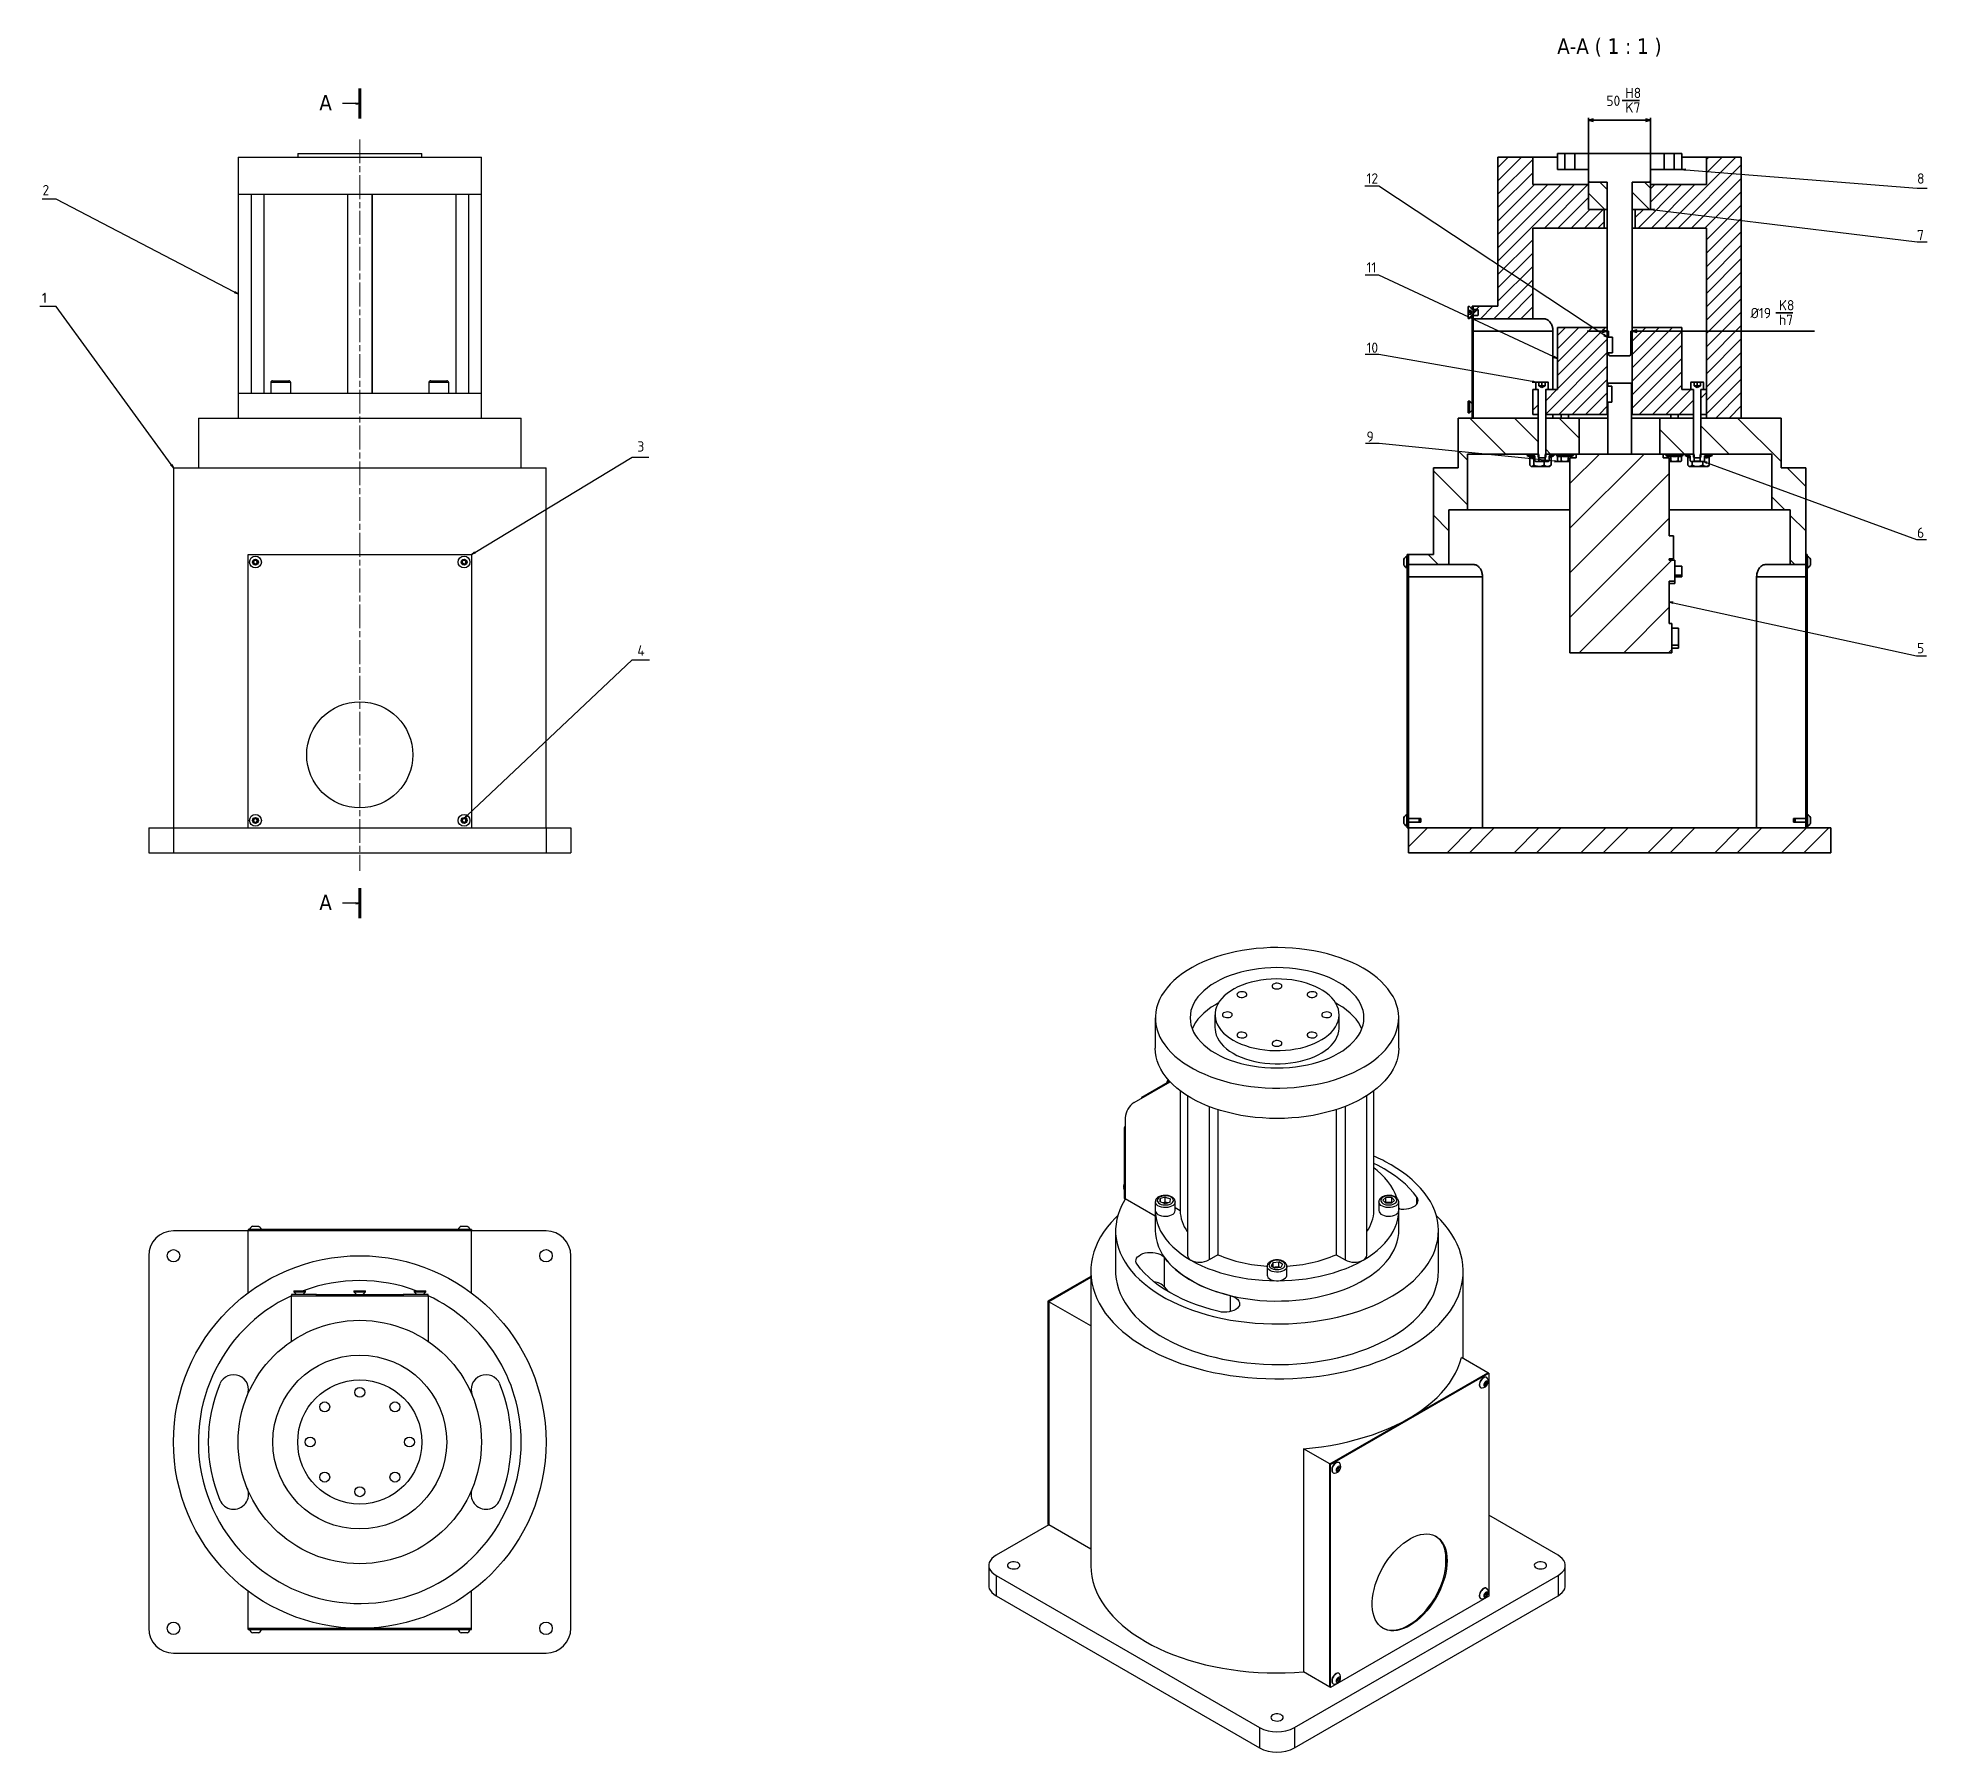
# Model space of a CAD drawing. Header units: millimetres. Extents: x 18672 to 36223, y 3814 to 8014.
# Drawn here: x 18672 to 20574, y 3814 to 5540 of the extents above; entities outside this region: 1.
import ezdxf
from ezdxf import colors
from ezdxf.entities.mleader import LeaderData, LeaderLine
from ezdxf.math import Vec2, Vec3

# ---------------------------------------------------------------- set-up
doc = ezdxf.new("R2010")
doc.units = ezdxf.units.MM
for name, pattern in [('ACAD_ISO08W100', [36, 24, -3, 6, -3]), ('AM_ISO08W050', [18, 12, -1.5, 3, -1.5]), ('CENTER', [50.8, 31.75, -6.35, 6.35, -6.35])]:
    doc.linetypes.add(name, pattern=pattern)
doc.layers.get('0').update_dxf_attribs({"lineweight": 35})
for name, color, linetype, lineweight in [('duong tam', 5, 'CENTER', 13), ('Nét mảnh', 130, 'Continuous', 13), ('Nét đậm', 7, 'Continuous', 35)]:
    doc.layers.add(name, color=color, linetype=linetype, lineweight=lineweight)
doc.styles.add('MtXpl_TCVN_7284', font='tcvn+7284-2003r.ttf')
doc.styles.add('PDF Tahoma', font='tahoma.ttf')
doc.styles.get("Standard").update_dxf_attribs({"font": 'tcvn+7284-2003r.ttf', "height": 4.375})
pattern_1 = [(135, (305.248, 0), (-22.45064, -22.45064), [])]
pattern_2 = [(45, (18667.702, 3566.55), (-11.22532, 11.22532), [])]
pattern_3 = [(45, (305.248, 0), (-6.735192, 6.735192), [])]

msp = doc.modelspace()

# ---------------------------------------------------------------- texts
at = {"layer": 'Nét đậm', "char_height": 15.6, "attachment_point": 4, "style": 'PDF Tahoma'}
for s, insert in [('A-A ( 1 : 1 )', (20201.1, 5530.1)), ('A', (18955, 5474.7)), ('A', (18955, 4669.7))]:
    msp.add_mtext(s, dxfattribs=dict(at, insert=insert))
at = {"layer": 'Nét đậm', "attachment_point": 1, "style": 'MtXpl_TCVN_7284'}
for s, width, insert, char_height in [('50', 20.702, (20250.6, 5481.7), 10.35), ('H8', 20.702, (20269.6, 5489.6), 10.35), ('K7', 20.702, (20269.7, 5474.9), 10.35), ('12', 45.452, (20009.1, 5403.5), 10.35), ('8', 45.452, (20563.3, 5403.5), 10.4), ('2', 45.452, (18676.3, 5391.8), 10.4), ('7', 45.452, (20563.3, 5346.6), 10.4), ('11', 45.452, (20009.1, 5314), 10.35), ('1', 45.452, (18675.8, 5283.4), 10.4), ('K8', 20.702, (20424.2, 5275.9), 10.35), ('%%C19', 20.702, (20395.6, 5268), 10.35), ('h7', 20.702, (20424.3, 5261.2), 10.35), ('10', 45.452, (20009.1, 5233.2), 10.35), ('9', 45.452, (20009.1, 5143.7), 10.4), ('3', 45.452, (19275.1, 5133.8), 10.4), ('6', 45.452, (20563.3, 5047), 10.4), ('4', 45.452, (19275.1, 4928.4), 10.4), ('5', 45.452, (20563.3, 4930.8), 10.4)]:
    msp.add_mtext_dynamic_manual_height_columns(s, width=width, gutter_width=12.5, heights=[0], dxfattribs=dict(at, insert=insert, char_height=char_height))

# ---------------------------------------------------------------- blocks, each defined once
blk = doc.blocks.new('_Open')
at = {"color": 0, "linetype": 'ByBlock', "lineweight": -2}
for p, q in [((-1, 0.17), (0, 0)), ((-1, -0.17), (0, 0)), ((0, 0), (-1, 0))]:
    blk.add_line(p, q, dxfattribs=at)
blk = doc.blocks.new('_Open30')
at = {"color": 0, "linetype": 'ByBlock', "lineweight": -2}
for p, q in [((-1, 0.27), (0, 0)), ((0, 0), (-1, -0.27)), ((0, 0), (-1, 0))]:
    blk.add_line(p, q, dxfattribs=at)

# ---------------------------------------------------------------- hatches: boundary and pattern name
at = {"layer": 'Nét mảnh', "linetype": 'Continuous'}
h = msp.add_hatch(dxfattribs=at)
h.set_pattern_fill('ANSI31', color=256, scale=3, style=0)
h.set_pattern_definition(pattern_3)
h.paths.add_polyline_path([(20176.4, 5419.7), (20141.4, 5419.7), (20141.4, 5382.2), (20141.4, 5269.7), (20116.6, 5269.7), (20116.6, 5257.2), (20176.4, 5257.2), (20176.4, 5348.4), (20248.2, 5348.4), (20248.2, 5367.2), (20232.6, 5367.2), (20232.6, 5392.2), (20176.4, 5392.2)], flags=0)
h = msp.add_hatch(dxfattribs=at)
h.set_pattern_fill('ANSI31', color=256, scale=3, style=0)
h.set_pattern_definition(pattern_3)
h.paths.add_polyline_path([(20386.4, 5157.2), (20386.4, 5182.2), (20386.4, 5382.2), (20386.4, 5419.7), (20351.4, 5419.7), (20351.4, 5392.2), (20295.1, 5392.2), (20295.1, 5367.2), (20279.5, 5367.2), (20279.5, 5348.4), (20351.4, 5348.4), (20351.4, 5157.2)], flags=0)
h = msp.add_hatch(dxfattribs=at)
h.set_pattern_fill('ANSI31', color=256, scale=5, angle=90, style=0)
h.paths.add_polyline_path([(20232.6, 5394.7), (20232.6, 5367.2), (20251.4, 5367.2), (20251.4, 5394.7)], flags=0)
h = msp.add_hatch(dxfattribs=at)
h.set_pattern_fill('ANSI31', color=256, scale=5, angle=90, style=0)
h.paths.add_polyline_path([(20295.1, 5367.2), (20295.1, 5394.7), (20276.4, 5394.7), (20276.4, 5367.2)], flags=0)
h = msp.add_hatch(dxfattribs=at)
h.set_pattern_fill('ANSI31', color=256, scale=3, style=0)
h.set_pattern_definition(pattern_3)
h.paths.add_polyline_path([(20201.4, 5248.4), (20201.4, 5185.9), (20189.5, 5185.9), (20189.5, 5160.9), (20251.4, 5160.9), (20251.4, 5248.4)], flags=0)
h = msp.add_hatch(dxfattribs=at)
h.set_pattern_fill('ANSI31', color=256, scale=3, style=0)
h.set_pattern_definition(pattern_3)
h.paths.add_polyline_path([(20326.4, 5185.9), (20326.4, 5248.4), (20276.4, 5248.4), (20276.4, 5160.9), (20338.2, 5160.9), (20338.2, 5185.9)], flags=0)
h = msp.add_hatch(dxfattribs=at)
h.set_pattern_fill('ANSI31', color=256, scale=10, angle=90, style=0)
h.set_pattern_definition(pattern_1)
h.paths.add_polyline_path([(20051.4, 5009.7), (20092, 5009.7), (20092, 5064.7), (20110.7, 5064.7), (20110.7, 5120.9), (20182, 5120.9), (20182, 5157.2), (20101.4, 5157.2), (20101.4, 5107.2), (20076.4, 5107.2), (20076.4, 5019.7), (20051.4, 5019.7)], flags=0)
h = msp.add_hatch(dxfattribs=at)
h.set_pattern_fill('ANSI31', color=256, scale=10, angle=90, style=0)
h.set_pattern_definition(pattern_1)
h.paths.add_polyline_path([(20223.2, 5120.9), (20223.2, 5157.2), (20189.5, 5157.2), (20189.5, 5120.9)], flags=0)
h = msp.add_hatch(dxfattribs=at)
h.set_pattern_fill('ANSI31', color=256, scale=10, angle=90, style=0)
h.set_pattern_definition(pattern_1)
h.paths.add_polyline_path([(20304.5, 5157.2), (20304.5, 5120.9), (20338.2, 5120.9), (20338.2, 5157.2)], flags=0)
h = msp.add_hatch(dxfattribs=at)
h.set_pattern_fill('ANSI31', color=256, scale=10, angle=90, style=0)
h.set_pattern_definition(pattern_1)
h.paths.add_polyline_path([(20417, 5064.7), (20435.7, 5064.7), (20435.7, 5009.7), (20451.4, 5009.7), (20451.4, 5019.7), (20451.4, 5107.2), (20426.4, 5107.2), (20426.4, 5157.2), (20345.7, 5157.2), (20345.7, 5120.9), (20417, 5120.9)], flags=0)
h = msp.add_hatch(dxfattribs=at)
h.set_pattern_fill('ANSI32', color=256, scale=5, style=0)
h.set_pattern_definition([(45, (18667.7, 3566.55), (-33.676, 33.676), []), (45, (18690.153, 3566.55), (-33.676, 33.676), [])])
h.paths.add_polyline_path([(20051.4, 4744.7), (20051.4, 4719.7), (20476.4, 4719.7), (20476.4, 4744.7)], flags=0)
at = {"layer": 'Nét đậm', "linetype": 'Continuous'}
h = msp.add_hatch(dxfattribs=at)
h.set_pattern_fill('ANSI31', scale=5, style=0)
h.set_pattern_definition(pattern_2)
edge = h.paths.add_edge_path(flags=0)
edge.add_line((20121.1, 5260.3), (20121.6, 5260.9))
edge.add_line((20121.6, 5260.9), (20121.6, 5266))
edge.add_line((20121.6, 5266), (20121.1, 5266.6))
edge.add_line((20121.1, 5266.6), (20115.6, 5266.6))
edge.add_arc((20115.6, 5266.8), 0.25, 225, 270, ccw=False)
edge.add_line((20115.4, 5266.6), (20112.8, 5269.3))
edge.add_line((20112.8, 5269.3), (20111.6, 5269.3))
edge.add_line((20111.6, 5269.3), (20111.6, 5265.3))
edge.add_line((20111.6, 5265.3), (20114, 5265.3))
edge.add_line((20114, 5265.3), (20114, 5265.3))
edge.add_line((20114, 5265.3), (20115.1, 5263.4))
edge.add_line((20115.1, 5263.4), (20114, 5261.6))
edge.add_line((20114, 5261.6), (20114, 5261.6))
edge.add_line((20114, 5261.6), (20111.6, 5261.6))
edge.add_line((20111.6, 5261.6), (20111.6, 5257.5))
edge.add_line((20111.6, 5257.5), (20112.8, 5257.5))
edge.add_line((20112.8, 5257.5), (20115.4, 5260.2))
edge.add_arc((20115.6, 5260.1), 0.25, 90, 135, ccw=False)
edge.add_line((20115.6, 5260.3), (20121.1, 5260.3))
h = msp.add_hatch(dxfattribs=at)
h.set_pattern_fill('ANSI31', scale=5, style=0)
h.set_pattern_definition(pattern_2)
h.paths.add_polyline_path([(20116.6, 5260.3), (20115.4, 5260.3), (20115.4, 5157.2), (20116.6, 5157.2)], flags=0)
h = msp.add_hatch(dxfattribs=at)
h.set_pattern_fill('ANSI31', color=256, scale=5, style=0)
h.set_pattern_definition(pattern_2)
h.paths.add_polyline_path([(20176.4, 5185.9), (20176.4, 5160.9), (20182, 5160.9), (20182, 5185.9)], flags=0)
h = msp.add_hatch(dxfattribs=at)
h.set_pattern_fill('ANSI31', scale=5, style=0)
h.set_pattern_definition(pattern_2)
h.paths.add_polyline_path([(20351.4, 5160.9), (20351.4, 5185.9), (20345.7, 5185.9), (20345.7, 5160.9)], flags=0)
h = msp.add_hatch(dxfattribs=at)
h.set_pattern_fill('ANSI31', scale=5, style=0)
h.set_pattern_definition(pattern_2)
edge = h.paths.add_edge_path(flags=0)
edge.add_spline(control_points=[(20193, 5118.8), (20193, 5118.8), (20193, 5118.9), (20193, 5118.9), (20193, 5119), (20193, 5119), (20193.1, 5119.1), (20193.1, 5119.1), (20193.1, 5119.2), (20193.2, 5119.2), (20193.2, 5119.2), (20193.3, 5119.2), (20193.3, 5119.3), (20193.3, 5119.3), (20193.3, 5119.3), (20193.3, 5119.3)], knot_values=[0, 0, 0, 0, 0.000119, 0.000119, 0.000119, 0.000237, 0.000237, 0.000237, 0.000369, 0.000369, 0.000369, 0.000499, 0.000499, 0.000499, 0.000503, 0.000503, 0.000503, 0.000503], weights=[1, 1, 1, 1, 1, 1, 1, 1, 1, 1, 1, 1, 1, 1, 1, 1], degree=3, periodic=0)
edge.add_line((20193.3, 5119.3), (20194.1, 5119.6))
edge.add_arc((20193.9, 5120.2), 0.709, 290, 450)
edge.add_line((20193.9, 5120.9), (20189.5, 5120.9))
edge.add_line((20189.5, 5120.9), (20189.5, 5120.9))
edge.add_line((20189.5, 5120.9), (20188.9, 5120.5))
edge.add_line((20188.9, 5120.5), (20188.9, 5113.9))
edge.add_line((20188.9, 5113.9), (20189.5, 5113.4))
edge.add_line((20189.5, 5113.4), (20192, 5113.4))
edge.add_line((20192, 5113.4), (20193, 5114.2))
edge.add_line((20193, 5114.2), (20193, 5118.8))
h = msp.add_hatch(dxfattribs=at)
h.set_pattern_fill('ANSI31', scale=5, style=0)
h.set_pattern_definition(pattern_2)
edge = h.paths.add_edge_path(flags=0)
edge.add_spline(control_points=[(20334.4, 5119.3), (20334.4, 5119.3), (20334.4, 5119.3), (20334.4, 5119.3), (20334.5, 5119.2), (20334.5, 5119.2), (20334.6, 5119.2), (20334.6, 5119.2), (20334.6, 5119.1), (20334.7, 5119.1), (20334.7, 5119), (20334.7, 5119), (20334.7, 5118.9), (20334.8, 5118.9), (20334.8, 5118.8), (20334.8, 5118.8)], knot_values=[-0.000004, -0.000004, -0.000004, -0.000004, 0, 0, 0, 0.000131, 0.000131, 0.000131, 0.000263, 0.000263, 0.000263, 0.000381, 0.000381, 0.000381, 0.000501, 0.000501, 0.000501, 0.000501], weights=[1, 1, 1, 1, 1, 1, 1, 1, 1, 1, 1, 1, 1, 1, 1, 1], degree=3, periodic=0)
edge.add_line((20334.8, 5118.8), (20334.8, 5114.2))
edge.add_line((20334.8, 5114.2), (20335.7, 5113.4))
edge.add_line((20335.7, 5113.4), (20338.2, 5113.4))
edge.add_line((20338.2, 5113.4), (20338.9, 5113.9))
edge.add_line((20338.9, 5113.9), (20338.9, 5120.5))
edge.add_line((20338.9, 5120.5), (20338.2, 5120.9))
edge.add_line((20338.2, 5120.9), (20338.2, 5120.9))
edge.add_line((20338.2, 5120.9), (20333.8, 5120.9))
edge.add_arc((20333.8, 5120.2), 0.709, 90, 250)
edge.add_line((20333.6, 5119.6), (20334.4, 5119.3))
h = msp.add_hatch(dxfattribs=at)
h.set_pattern_fill('ANSI31', scale=5, style=0)
h.set_pattern_definition(pattern_2)
h.paths.add_polyline_path([(20051.4, 4871.5), (20051.4, 5019.7), (20050.1, 5019.7), (20050.1, 4871.5)], flags=0)
h = msp.add_hatch(dxfattribs=at)
h.set_pattern_fill('ANSI31', scale=5, style=0)
h.set_pattern_definition(pattern_2)
h.paths.add_polyline_path([(20452.6, 4871.5), (20452.6, 5019.7), (20451.4, 5019.7), (20451.4, 4871.5)], flags=0)
h = msp.add_hatch(dxfattribs=at)
h.set_pattern_fill('ANSI31', scale=5, style=0)
h.set_pattern_definition(pattern_2)
h.paths.add_polyline_path([(20050.1, 4764.8), (20050.1, 4744.7), (20051.4, 4744.7), (20051.4, 4764.8)], flags=0)
h = msp.add_hatch(dxfattribs=at)
h.set_pattern_fill('ANSI31', scale=5, style=0)
h.set_pattern_definition(pattern_2)
h.paths.add_polyline_path([(20451.4, 4764.8), (20451.4, 4744.7), (20452.6, 4744.7), (20452.6, 4764.8)], flags=0)

# ---------------------------------------------------------------- linework, layer by layer
at = {"layer": 'duong tam', "linetype": 'AM_ISO08W050'}
msp.add_line((36222.5, 8014), (36191.4, 8014), dxfattribs=at)
at = {"layer": 'Nét mảnh', "linetype": 'ACAD_ISO08W100'}
msp.add_line((18995.7, 5437.6), (18995.7, 4701.6), dxfattribs=at)
at = {"layer": 'Nét mảnh', "linetype": 'Continuous'}
for p, q in [((20213.9, 5091.2), (20243.6, 5120.9)), ((20213.9, 5046.3), (20288.5, 5120.9)), ((20213.9, 5001.4), (20313.9, 5101.4)), ((20213.9, 4956.5), (20313.9, 5056.5)), ((20223.2, 4920.9), (20316.6, 5014.3)), ((20268.1, 4920.9), (20313.9, 4966.7))]:
    msp.add_line(p, q, dxfattribs=at)
at = {"layer": 'Nét đậm'}
for p, q in [((20232.6, 5393.4), (20232.6, 5459.5)), ((20283.9, 5476.8), (20266.5, 5476.8)), ((20295.1, 5393.4), (20295.1, 5459.5)), ((20237.6, 5457), (20290.1, 5457)), ((20251.4, 5245.9), (20251.4, 5266.1)), ((20276.4, 5245.9), (20276.4, 5266.1)), ((20438.4, 5263.2), (20421.1, 5263.2)), ((20246.4, 5244.7), (20231.4, 5244.7)), ((20256.6, 5238.7), (20251.4, 5238.7)), ((20256.6, 5222.7), (20256.6, 5238.7)), ((20281.4, 5244.7), (20460.1, 5244.7)), ((20251.4, 5222.7), (20256.6, 5222.7)), ((20256, 5189.2), (20251.4, 5189.2)), ((20256, 5173.2), (20256, 5189.2)), ((20251.4, 5173.2), (20256, 5173.2)), ((20252, 5173.2), (20252, 5120.9)), ((20252, 5120.9), (20275.7, 5120.9))]:
    msp.add_line(p, q, dxfattribs=at)
at = {"layer": 'Nét đậm', "color": 7, "linetype": 'Continuous', "lineweight": 25}
for p, q in [((18933.2, 5423.4), (18933.2, 5419.7)), ((18933.2, 5423.4), (19058.2, 5423.4)), ((19058.2, 5419.7), (19058.2, 5423.4)), ((18873.2, 5419.7), (18873.2, 5382.2)), ((18873.2, 5419.7), (19118.2, 5419.7)), ((19118.2, 5382.2), (19118.2, 5419.7)), ((18873.2, 5382.2), (18873.2, 5182.2)), ((18995.7, 5382.2), (18873.2, 5382.2)), ((18886.4, 5382.2), (18886.4, 5182.2)), ((18886.4, 5382.2), (18886.4, 5182.2)), ((18899, 5382.2), (18899, 5182.2)), ((18983.2, 5382.2), (18983.2, 5182.2)), ((18983.2, 5382.2), (18983.2, 5182.2)), ((19118.2, 5382.2), (18995.7, 5382.2)), ((19008.2, 5182.2), (19008.2, 5382.2)), ((19008.2, 5382.2), (19008.2, 5182.2)), ((19092.4, 5382.2), (19092.4, 5182.2)), ((19105, 5382.2), (19105, 5182.2)), ((19105, 5382.2), (19105, 5182.2)), ((19118.2, 5182.2), (19118.2, 5382.2)), ((18906.2, 5192.8), (18906.2, 5182.2)), ((18908, 5194.7), (18924.3, 5194.7)), ((18924.3, 5194.7), (18924.3, 5194.7)), ((18926.2, 5182.2), (18926.2, 5192.8)), ((19065.3, 5192.8), (19065.3, 5182.2)), ((19067.1, 5194.7), (19077.3, 5194.7)), ((19077.3, 5194.7), (19083.4, 5194.7)), ((19085.3, 5182.2), (19085.3, 5192.8)), ((18873.2, 5182.2), (18873.2, 5157.2)), ((18873.2, 5182.2), (18995.7, 5182.2)), ((18995.7, 5182.2), (19118.2, 5182.2)), ((19118.2, 5157.2), (19118.2, 5182.2)), ((18833.2, 5157.2), (18833.2, 5107.2)), ((18833.2, 5157.2), (19158.2, 5157.2)), ((19158.2, 5107.2), (19158.2, 5157.2)), ((18808.2, 5107.2), (18808.2, 4744.7)), ((18808.2, 5107.2), (19183.2, 5107.2)), ((19183.2, 4744.7), (19183.2, 5107.2)), ((18883.2, 4744.7), (18883.2, 5019.7)), ((18883.2, 5019.7), (19108.2, 5019.7)), ((18888.7, 5011.4), (18889, 5013.5)), ((18890.4, 5010), (18888.7, 5011.4)), ((18889, 5013.5), (18891, 5014.3)), ((18892.4, 5010.9), (18890.4, 5010)), ((18891, 5014.3), (18892.7, 5013)), ((18892.7, 5013), (18892.4, 5010.9)), ((19098.8, 5011.3), (19099, 5013.4)), ((19100.5, 5010), (19098.8, 5011.3)), ((19099, 5013.4), (19100.9, 5014.3)), ((19102.5, 5010.9), (19100.5, 5010)), ((19100.9, 5014.3), (19102.7, 5013.1)), ((19102.7, 5013.1), (19102.5, 5010.9)), ((19108.2, 5019.7), (19108.2, 4744.7)), ((18783.2, 4744.7), (18783.2, 4719.7)), ((18783.2, 4744.7), (18808.2, 4744.7)), ((18808.2, 4744.7), (18808.2, 4719.7)), ((18808.2, 4744.7), (19183.2, 4744.7)), ((18888.6, 4752.5), (18889.9, 4754.2)), ((18889.4, 4750.5), (18888.6, 4752.5)), ((18891.6, 4750.2), (18889.4, 4750.5)), ((18889.9, 4754.2), (18892, 4753.9)), ((18892.9, 4751.9), (18891.6, 4750.2)), ((18892, 4753.9), (18892.9, 4751.9)), ((19098.8, 4751.3), (19099, 4753.4)), ((19100.5, 4750), (19098.8, 4751.3)), ((19099, 4753.4), (19100.9, 4754.3)), ((19102.5, 4750.9), (19100.5, 4750)), ((19100.9, 4754.3), (19102.7, 4753.1)), ((19102.7, 4753.1), (19102.5, 4750.9)), ((19183.2, 4744.7), (19183.2, 4719.7)), ((19183.2, 4744.7), (19208.2, 4744.7)), ((19208.2, 4744.7), (19208.2, 4719.7)), ((18783.2, 4719.7), (18808.2, 4719.7)), ((18808.2, 4719.7), (19183.2, 4719.7)), ((19183.2, 4719.7), (19208.2, 4719.7)), ((19980.9, 4566.7), (19978.1, 4568.3)), ((19796.5, 4553.5), (19796.5, 4522.9)), ((19856.5, 4556.5), (19856.5, 4543.3)), ((19981.5, 4543.3), (19981.5, 4556.5)), ((20041.5, 4522.9), (20041.5, 4553.5)), ((19775.1, 4468.1), (19811.4, 4489.1)), ((19783.1, 4473.7), (19810.8, 4489.7)), ((19784, 4473.2), (19811.4, 4489.1)), ((19783.1, 4473.7), (19782.2, 4472.2)), ((19784, 4473.2), (19783.1, 4473.7)), ((19821.5, 4480), (19821.5, 4359.5)), ((19828.8, 4475.1), (19828.8, 4314.6)), ((20009.3, 4314.6), (20009.3, 4475.1)), ((20016.5, 4359.5), (20016.5, 4480)), ((19766.3, 4452.8), (19766.3, 4371.2)), ((19850.6, 4464.2), (19850.6, 4309.8)), ((19850.6, 4464.2), (19850.6, 4309.8)), ((19859.5, 4461), (19859.5, 4315)), ((19978.6, 4461), (19978.6, 4315)), ((19987.5, 4464.2), (19987.5, 4309.8)), ((19987.5, 4464.2), (19987.5, 4309.8)), ((19766.3, 4444.7), (19765.4, 4443.1)), ((19765.4, 4443.1), (19766.3, 4442.6)), ((19765.4, 4371.7), (19765.4, 4443.1)), ((19766.3, 4371.2), (19766.3, 4442.6)), ((19766.3, 4371.2), (19765.4, 4371.7)), ((19796.5, 4353.7), (19766.3, 4371.2)), ((19796.5, 4368.2), (19796.5, 4359.5)), ((19796.5, 4359.5), (19796.5, 4339.1)), ((19798.7, 4372.9), (19798.5, 4372.3)), ((19798.7, 4372.9), (19799.1, 4372.6)), ((19801.5, 4371.5), (19801.4, 4368.1)), ((19806.4, 4366.4), (19801.4, 4368.1)), ((19806.6, 4373.1), (19801.5, 4371.5)), ((19801.5, 4368.1), (19801.5, 4371.5)), ((19804.1, 4367.2), (19804, 4367.2)), ((19806.6, 4368), (19804.1, 4367.2)), ((19811.6, 4368), (19806.4, 4366.4)), ((19806.6, 4373.1), (19811.7, 4371.4)), ((19806.6, 4368), (19806.6, 4373.1)), ((19806.6, 4368), (19809, 4367.2)), ((19811.6, 4368), (19811.7, 4371.4)), ((19816.5, 4359.5), (19816.5, 4368.2)), ((19816.5, 4362.6), (19821.5, 4359.7)), ((20021.5, 4368.2), (20021.5, 4359.5)), ((20028.7, 4372.7), (20025.7, 4369.8)), ((20028.6, 4366.8), (20025.7, 4369.8)), ((20028.7, 4367.6), (20028.2, 4367.2)), ((20034.4, 4366.8), (20028.6, 4366.8)), ((20034.5, 4372.7), (20028.7, 4372.7)), ((20028.7, 4367.6), (20028.7, 4372.7)), ((20031.6, 4367.6), (20028.7, 4367.6)), ((20034.5, 4367.6), (20031.6, 4367.6)), ((20034.4, 4366.8), (20037.4, 4369.7)), ((20034.5, 4372.7), (20037.4, 4369.7)), ((20034.5, 4367.6), (20034.5, 4372.7)), ((20034.5, 4367.6), (20034.8, 4367.2)), ((20041.5, 4359.5), (20041.5, 4368.2)), ((20042.7, 4361.1), (20041.5, 4362)), ((20041.5, 4339.1), (20041.5, 4359.5)), ((18883.2, 4339), (18808.2, 4339)), ((19108.2, 4340.3), (18883.2, 4340.3)), ((18883.2, 4340.3), (18883.2, 4339)), ((19108.2, 4339), (18883.2, 4339)), ((18883.2, 4276.5), (18883.2, 4339)), ((18884.8, 4340.8), (18884.8, 4340.3)), ((18884.8, 4340.8), (18892.6, 4340.8)), ((18887.8, 4343.7), (18891.6, 4343.7)), ((18891.6, 4343.7), (18893.7, 4343.7)), ((18892.6, 4340.8), (18896.7, 4340.8)), ((18896.7, 4340.3), (18896.7, 4340.8)), ((19094.8, 4340.8), (19094.8, 4340.3)), ((19094.8, 4340.8), (19094.8, 4340.3)), ((19094.8, 4340.8), (19095.7, 4340.8)), ((19095.7, 4340.8), (19106.7, 4340.8)), ((19097.8, 4343.7), (19098.2, 4343.7)), ((19098.2, 4343.7), (19103.7, 4343.7)), ((19106.7, 4340.3), (19106.7, 4340.8)), ((19106.7, 4340.3), (19106.7, 4340.8)), ((19108.2, 4340.3), (19108.2, 4339)), ((19108.2, 4276.5), (19108.2, 4339)), ((19183.2, 4339), (19108.2, 4339)), ((19756.5, 4339.1), (19756.5, 4298.3)), ((20081.5, 4298.3), (20081.5, 4339.1)), ((18783.2, 4314), (18783.2, 3939)), ((19208.2, 3939), (19208.2, 4314)), ((19805.9, 4282.5), (19805.9, 4312.1)), ((19859.5, 4315), (19850.6, 4309.8)), ((19909, 4303.3), (19909, 4294.6)), ((19915, 4307.3), (19913.3, 4304)), ((19913.3, 4304), (19917.3, 4301.6)), ((19915, 4307.3), (19920.8, 4308)), ((19915, 4303), (19915, 4307.3)), ((19916.1, 4302.3), (19917.9, 4302.6)), ((19923, 4302.3), (19917.3, 4301.6)), ((19917.9, 4302.6), (19920.8, 4302.9)), ((19924.7, 4305.6), (19920.8, 4308)), ((19920.8, 4302.9), (19920.8, 4308)), ((19922, 4302.2), (19920.8, 4302.9)), ((19924.7, 4305.6), (19923, 4302.3)), ((19929, 4294.6), (19929, 4303.3)), ((19978.6, 4315), (19987.5, 4309.8)), ((19731.5, 4293.1), (19688.3, 4268.2)), ((19731.5, 4292.1), (19689.2, 4267.7)), ((19731.5, 4298.3), (19731.5, 4002.3)), ((20106.5, 4210.5), (20106.5, 4298.3)), ((18927, 4275), (18927, 4273.8)), ((18952, 4275), (18927, 4275)), ((18927, 4227.9), (18927, 4273.8)), ((18927, 4273.8), (18939.5, 4273.8)), ((18929.2, 4278.8), (18929.2, 4277.7)), ((18929.2, 4278.8), (18941, 4278.8)), ((18929.2, 4277.7), (18931.8, 4275)), ((18929.2, 4277.7), (18941, 4277.7)), ((18931.2, 4275.7), (18929.7, 4275)), ((18938.4, 4275), (18941, 4277.7)), ((18939.5, 4273.8), (19052, 4273.8)), ((18941, 4277.7), (18941, 4278.8)), ((18952, 4273.8), (18952, 4275)), ((18952, 4275), (19039.5, 4275)), ((18952, 4273.8), (19039.5, 4273.8)), ((18989.8, 4278.8), (18989.8, 4277.7)), ((18989.8, 4278.8), (18990.4, 4278.8)), ((18989.8, 4277.7), (18992.5, 4275)), ((18989.8, 4277.7), (18990.4, 4277.7)), ((18990.4, 4278.8), (19001.6, 4278.8)), ((18990.4, 4277.7), (19001.6, 4277.7)), ((18999, 4275), (19001.6, 4277.7)), ((19001.6, 4277.7), (19001.6, 4278.8)), ((19039.5, 4275), (19039.5, 4273.8)), ((19064.5, 4275), (19039.5, 4275)), ((19050.5, 4278.8), (19050.5, 4277.7)), ((19050.5, 4278.8), (19062.2, 4278.8)), ((19050.5, 4277.7), (19053.1, 4275)), ((19050.5, 4277.7), (19062.2, 4277.7)), ((19052, 4273.8), (19064.5, 4273.8)), ((19059.6, 4275), (19062.2, 4277.7)), ((19061.7, 4275), (19060.3, 4275.7)), ((19062.2, 4277.7), (19062.2, 4278.8)), ((19064.5, 4273.8), (19064.5, 4275)), ((19064.5, 4273.8), (19064.5, 4227.9)), ((19688.3, 4268.2), (19689.2, 4267.7)), ((19688.3, 4268.2), (19688.3, 4043.6)), ((19689.2, 4267.7), (19689.2, 4043.1)), ((19731.5, 4243.3), (19689.2, 4267.7)), ((20131.2, 4196.2), (20104.7, 4211.5)), ((19972.1, 4104.4), (20131.2, 4196.2)), ((19973, 4103.9), (20132.1, 4195.7)), ((20051.6, 4150.3), (20131.2, 4196.2)), ((20127.8, 4183.6), (20127.9, 4185.4)), ((20128.4, 4184.9), (20127.8, 4184.3)), ((20127.9, 4185.4), (20129.3, 4187)), ((20129.1, 4185.6), (20128.4, 4184.9)), ((20130.4, 4184.8), (20129, 4183.3)), ((20129.1, 4186.8), (20129.1, 4186.6)), ((20129.1, 4186.6), (20129.1, 4185.6)), ((20129.1, 4185.6), (20130.4, 4184.8)), ((20129.3, 4187), (20130.6, 4186.7)), ((20130.1, 4191.5), (20129.7, 4191.7)), ((20130.6, 4186.7), (20130.4, 4184.8)), ((20132.1, 4195.7), (20131.2, 4196.2)), ((20132.1, 4195.7), (20132.1, 3971.2)), ((20123.8, 4181.4), (20124.1, 4181.2)), ((20127.8, 4184), (20129, 4183.3)), ((20129, 4183.3), (20127.8, 4183.6)), ((19972.1, 4104.4), (20051.6, 4150.3)), ((19945.6, 4119.7), (19945.6, 3895.2)), ((19972.1, 4104.4), (19945.6, 4119.7)), ((19972.1, 3879.8), (19972.1, 4104.4)), ((19973, 4103.9), (19972.1, 4104.4)), ((19973, 3879.3), (19973, 4103.9)), ((19975.3, 4095.7), (19975.6, 4095.5)), ((19979.3, 4097.9), (19979.5, 4099.8)), ((19979.8, 4099.1), (19979.3, 4098.6)), ((19979.3, 4098.2), (19980.5, 4097.6)), ((19980.5, 4097.6), (19979.3, 4097.9)), ((19979.5, 4099.8), (19980.9, 4101.3)), ((19980.5, 4099.8), (19979.8, 4099.1)), ((19980.6, 4100.8), (19980.5, 4099.8)), ((19980.5, 4099.8), (19981.9, 4099)), ((19981.9, 4099), (19980.5, 4097.6)), ((19980.7, 4101), (19980.6, 4100.8)), ((19980.9, 4101.3), (19982.1, 4100.9)), ((19981.6, 4105.8), (19981.2, 4106)), ((19982.1, 4100.9), (19981.9, 4099)), ((20201.9, 4012.5), (20132.1, 4052.8)), ((19689.2, 4043.1), (19636.2, 4012.5)), ((19688.3, 4043.6), (19689.2, 4043.1)), ((19731.5, 4018.7), (19689.2, 4043.1)), ((19628.9, 4002.3), (19628.9, 3981.9)), ((20089.1, 4002.2), (20089.1, 4012.6)), ((20089.3, 4007.5), (20090.2, 4007)), ((20209.2, 3981.9), (20209.2, 4002.3)), ((18883.2, 3939), (18883.2, 3976.5)), ((19108.2, 3939), (19108.2, 3976.5)), ((19636.2, 3992.1), (19901.4, 3839)), ((19636.2, 3992.1), (19636.2, 3971.7)), ((19936.7, 3839), (20201.9, 3992.1)), ((20130.1, 3979.2), (20129.7, 3979.4)), ((20201.9, 3992.1), (20201.9, 3971.7)), ((19636.2, 3971.7), (19901.4, 3818.6)), ((19936.7, 3818.6), (20201.9, 3971.7)), ((20132.1, 3971.2), (19973, 3879.3)), ((20123.8, 3969.1), (20124.1, 3968.9)), ((20127.8, 3971.3), (20127.9, 3973.1)), ((20128.4, 3972.6), (20127.8, 3972)), ((20127.8, 3971.7), (20129, 3971)), ((20129, 3971), (20127.8, 3971.3)), ((20127.9, 3973.1), (20129.3, 3974.7)), ((20129.1, 3973.3), (20128.4, 3972.6)), ((20130.4, 3972.5), (20129, 3971)), ((20129.1, 3974.5), (20129.1, 3974.3)), ((20129.1, 3974.3), (20129.1, 3973.3)), ((20129.1, 3973.3), (20130.4, 3972.5)), ((20129.3, 3974.7), (20130.6, 3974.4)), ((20130.6, 3974.4), (20130.4, 3972.5)), ((18883.2, 3937.8), (18883.2, 3939)), ((18883.2, 3939), (19108.2, 3939)), ((18883.2, 3939), (18995.7, 3939)), ((18883.2, 3937.8), (19108.2, 3937.8)), ((18884.8, 3937.8), (18884.8, 3937.3)), ((18888.5, 3937.3), (18884.8, 3937.3)), ((18896.7, 3937.3), (18888.5, 3937.3)), ((18896.7, 3937.3), (18896.7, 3937.8)), ((18995.7, 3939), (19108.2, 3939)), ((19094.8, 3937.8), (19094.8, 3937.3)), ((19104.1, 3937.3), (19094.8, 3937.3)), ((19106.7, 3937.3), (19104.1, 3937.3)), ((19106.7, 3937.3), (19106.7, 3937.8)), ((19108.2, 3937.8), (19108.2, 3939)), ((18889.6, 3934.4), (18887.8, 3934.4)), ((18893.7, 3934.4), (18889.6, 3934.4)), ((19102.4, 3934.4), (19097.8, 3934.4)), ((19103.7, 3934.4), (19102.4, 3934.4)), ((18808.2, 3914), (19183.2, 3914)), ((19972.1, 3879.8), (19945.6, 3895.2)), ((19975.3, 3883.4), (19975.6, 3883.2)), ((19979.2, 3886.5), (19980.1, 3888.4)), ((19979.9, 3886.6), (19979.2, 3886.3)), ((19979.8, 3885.2), (19979.2, 3886.5)), ((19981.3, 3885.8), (19979.8, 3885.2)), ((19980.4, 3887.6), (19979.9, 3886.6)), ((19979.9, 3886.6), (19981.3, 3885.8)), ((19980.1, 3888.4), (19981.6, 3889.1)), ((19980.8, 3888.6), (19980.4, 3887.6)), ((19980.8, 3888.7), (19980.8, 3888.6)), ((19980.8, 3888.6), (19982.2, 3887.8)), ((19981.6, 3893.5), (19981.2, 3893.7)), ((19982.2, 3887.8), (19981.3, 3885.8)), ((19981.6, 3889.1), (19982.2, 3887.8)), ((19973, 3879.3), (19972.1, 3879.8)), ((19901.4, 3839), (19901.4, 3818.6)), ((19936.7, 3839), (19936.7, 3818.6))]:
    msp.add_line(p, q, dxfattribs=at)
at = {"layer": 'Nét đậm', "color": 7, "linetype": 'Continuous'}
for p, q in [((20201.4, 5423.4), (20201.4, 5407.2)), ((20208.9, 5423.4), (20201.4, 5423.4)), ((20208.9, 5423.4), (20208.9, 5407.2)), ((20218.9, 5423.4), (20208.9, 5423.4)), ((20218.9, 5407.2), (20218.9, 5423.4)), ((20308.9, 5423.4), (20218.9, 5423.4)), ((20308.9, 5423.4), (20308.9, 5407.2)), ((20318.9, 5423.4), (20308.9, 5423.4)), ((20318.9, 5407.2), (20318.9, 5423.4)), ((20326.4, 5423.4), (20318.9, 5423.4)), ((20326.4, 5407.2), (20326.4, 5423.4)), ((20141.4, 5419.7), (20141.4, 5382.2)), ((20176.4, 5419.7), (20141.4, 5419.7)), ((20176.4, 5419.7), (20176.4, 5392.2)), ((20201.4, 5419.7), (20176.4, 5419.7)), ((20201.4, 5407.2), (20208.9, 5407.2)), ((20208.9, 5407.2), (20218.9, 5407.2)), ((20218.9, 5407.2), (20232.6, 5407.2)), ((20232.6, 5407.2), (20232.6, 5395.9)), ((20295.1, 5407.2), (20308.9, 5407.2)), ((20295.1, 5395.9), (20295.1, 5407.2)), ((20308.9, 5407.2), (20318.9, 5407.2)), ((20318.9, 5407.2), (20326.4, 5407.2)), ((20351.4, 5419.7), (20326.4, 5419.7)), ((20351.4, 5392.2), (20351.4, 5419.7)), ((20386.4, 5419.7), (20351.4, 5419.7)), ((20386.4, 5382.2), (20386.4, 5419.7)), ((20232.6, 5392.2), (20176.4, 5392.2)), ((20232.6, 5395.9), (20233.9, 5394.7)), ((20232.6, 5367.2), (20232.6, 5394.7)), ((20232.6, 5394.7), (20251.4, 5394.7)), ((20232.6, 5392.2), (20232.6, 5367.2)), ((20233.9, 5394.7), (20251.4, 5394.7)), ((20251.4, 5367.2), (20251.4, 5394.7)), ((20251.4, 5394.7), (20251.4, 5244.7)), ((20276.4, 5394.7), (20276.4, 5367.2)), ((20276.4, 5394.7), (20295.1, 5394.7)), ((20276.4, 5394.7), (20293.9, 5394.7)), ((20276.4, 5244.7), (20276.4, 5394.7)), ((20293.9, 5394.7), (20295.1, 5395.9)), ((20295.1, 5394.7), (20295.1, 5367.2)), ((20295.1, 5367.2), (20295.1, 5392.2)), ((20351.4, 5392.2), (20295.1, 5392.2)), ((20141.4, 5269.7), (20141.4, 5382.2)), ((20232.6, 5367.2), (20251.4, 5367.2)), ((20248.2, 5367.2), (20232.6, 5367.2)), ((20248.2, 5367.2), (20248.2, 5348.4)), ((20276.4, 5367.2), (20295.1, 5367.2)), ((20279.5, 5348.4), (20279.5, 5367.2)), ((20295.1, 5367.2), (20279.5, 5367.2)), ((20386.4, 5382.2), (20386.4, 5182.2)), ((20248.2, 5348.4), (20176.4, 5348.4)), ((20176.4, 5348.4), (20176.4, 5257.2)), ((20251.4, 5348.4), (20248.2, 5348.4)), ((20279.5, 5348.4), (20276.4, 5348.4)), ((20351.4, 5348.4), (20279.5, 5348.4)), ((20351.4, 5157.2), (20351.4, 5348.4)), ((20111.6, 5269.3), (20111.6, 5265.3)), ((20112.8, 5269.3), (20111.6, 5269.3)), ((20115.4, 5266.6), (20112.8, 5269.3)), ((20116.6, 5269.7), (20115.4, 5269.7)), ((20115.4, 5269.7), (20115.4, 5266.6)), ((20116.6, 5269.7), (20116.6, 5257.2)), ((20116.6, 5269.7), (20141.4, 5269.7)), ((20116.6, 5269.7), (20116.6, 5266.6)), ((20111.6, 5265.3), (20114, 5265.3)), ((20111.6, 5263.6), (20111.6, 5265.3)), ((20114, 5263.6), (20111.6, 5263.6)), ((20111.6, 5261.7), (20111.6, 5263.6)), ((20114, 5261.7), (20111.6, 5261.7)), ((20111.6, 5261.6), (20111.6, 5261.7)), ((20111.6, 5261.6), (20111.6, 5257.5)), ((20114, 5261.6), (20111.6, 5261.6)), ((20111.6, 5257.5), (20112.8, 5257.5)), ((20112.8, 5257.5), (20115.4, 5260.2)), ((20115.1, 5263.4), (20114, 5265.3)), ((20114, 5265.3), (20114, 5265.3)), ((20114, 5265.3), (20114, 5264.5)), ((20114, 5264.5), (20114, 5262.6)), ((20114, 5261.6), (20115.1, 5263.4)), ((20114, 5262.6), (20114, 5261.6)), ((20114, 5261.6), (20114, 5261.6)), ((20114, 5261.6), (20114, 5261.6)), ((20116.6, 5266.6), (20115.4, 5266.6)), ((20115.4, 5260.3), (20115.4, 5157.2)), ((20115.4, 5260.3), (20116.6, 5260.3)), ((20121.1, 5266.6), (20115.6, 5266.6)), ((20115.6, 5260.3), (20121.1, 5260.3)), ((20116.6, 5260.3), (20116.6, 5157.2)), ((20176.4, 5257.2), (20116.6, 5257.2)), ((20121.1, 5266.6), (20121.6, 5266)), ((20121.6, 5260.9), (20121.1, 5260.3)), ((20121.6, 5260.9), (20121.6, 5266)), ((20188.1, 5257.2), (20176.4, 5257.2)), ((20196.8, 5244.7), (20116.6, 5244.7)), ((20196.8, 5185.9), (20196.8, 5244.7)), ((20251.4, 5248.4), (20201.4, 5248.4)), ((20201.4, 5185.9), (20201.4, 5248.4)), ((20251.4, 5160.9), (20251.4, 5248.4)), ((20251.4, 5244.7), (20252.6, 5244.7)), ((20252.6, 5244.7), (20252.6, 5238.7)), ((20275.1, 5244.7), (20276.4, 5244.7)), ((20275.1, 5220.9), (20275.1, 5244.7)), ((20276.4, 5248.4), (20276.4, 5160.9)), ((20326.4, 5248.4), (20276.4, 5248.4)), ((20326.4, 5248.4), (20326.4, 5185.9)), ((20252.6, 5222.7), (20252.6, 5220.9)), ((20252.6, 5220.9), (20253.9, 5219.7)), ((20253.9, 5219.7), (20273.9, 5219.7)), ((20273.9, 5219.7), (20275.1, 5220.9)), ((20179.5, 5193.1), (20179.5, 5185.9)), ((20182.6, 5193.4), (20179.9, 5193.4)), ((20182.6, 5193.4), (20182.6, 5189.7)), ((20185.7, 5193.4), (20182.6, 5193.4)), ((20185.7, 5189.7), (20185.7, 5193.4)), ((20185.7, 5193.4), (20188.9, 5193.4)), ((20188.9, 5189.7), (20188.9, 5193.4)), ((20191.6, 5193.4), (20188.9, 5193.4)), ((20192, 5185.9), (20192, 5193.1)), ((20335.7, 5193.1), (20335.7, 5185.9)), ((20338.8, 5193.4), (20336.1, 5193.4)), ((20338.8, 5193.4), (20338.8, 5189.7)), ((20342, 5193.4), (20338.8, 5193.4)), ((20342, 5189.7), (20342, 5193.4)), ((20342, 5193.4), (20345.2, 5193.4)), ((20345.2, 5189.7), (20345.2, 5193.4)), ((20347.9, 5193.4), (20345.2, 5193.4)), ((20348.2, 5185.9), (20348.2, 5193.1)), ((20112.8, 5174.3), (20111.6, 5174.3)), ((20111.6, 5166.2), (20111.6, 5174.3)), ((20115.4, 5171.7), (20112.8, 5174.3)), ((20112.8, 5166.2), (20112.8, 5174.3)), ((20176.4, 5160.9), (20176.4, 5185.9)), ((20182, 5185.9), (20176.4, 5185.9)), ((20179.5, 5185.9), (20181.7, 5185.9)), ((20182, 5185.9), (20182, 5160.9)), ((20182, 5185.6), (20182, 5117.9)), ((20182.6, 5189.7), (20185.7, 5187.9)), ((20184.2, 5189.7), (20182.6, 5189.7)), ((20187.3, 5189.7), (20184.2, 5189.7)), ((20185.7, 5187.9), (20188.9, 5189.7)), ((20188.9, 5189.7), (20187.3, 5189.7)), ((20189.5, 5160.9), (20189.5, 5185.9)), ((20201.4, 5185.9), (20189.5, 5185.9)), ((20189.5, 5117.9), (20189.5, 5185.6)), ((20189.8, 5185.9), (20192, 5185.9)), ((20252, 5192.2), (20252, 5189.2)), ((20275.7, 5192.2), (20252, 5192.2)), ((20275.7, 5120.9), (20275.7, 5192.2)), ((20338.2, 5185.9), (20326.4, 5185.9)), ((20335.7, 5185.9), (20337.9, 5185.9)), ((20338.2, 5185.9), (20338.2, 5160.9)), ((20338.2, 5185.6), (20338.2, 5117.9)), ((20338.8, 5189.7), (20342, 5187.9)), ((20340.4, 5189.7), (20338.8, 5189.7)), ((20343.6, 5189.7), (20340.4, 5189.7)), ((20342, 5187.9), (20345.2, 5189.7)), ((20345.2, 5189.7), (20343.6, 5189.7)), ((20345.7, 5160.9), (20345.7, 5185.9)), ((20351.4, 5185.9), (20345.7, 5185.9)), ((20345.7, 5117.9), (20345.7, 5185.6)), ((20346.1, 5185.9), (20348.2, 5185.9)), ((20351.4, 5185.9), (20351.4, 5160.9)), ((20386.4, 5182.2), (20386.4, 5157.2)), ((20101.4, 5107.2), (20101.4, 5157.2)), ((20182, 5157.2), (20101.4, 5157.2)), ((20111.6, 5162.5), (20111.6, 5166.2)), ((20111.6, 5162.5), (20112.8, 5162.5)), ((20112.8, 5162.5), (20112.8, 5166.2)), ((20112.8, 5162.5), (20115.4, 5165.2)), ((20115.4, 5157.2), (20116.6, 5157.2)), ((20182, 5160.9), (20176.4, 5160.9)), ((20182, 5157.2), (20182, 5120.9)), ((20251.4, 5160.9), (20189.5, 5160.9)), ((20189.5, 5120.9), (20189.5, 5157.2)), ((20223.2, 5157.2), (20189.5, 5157.2)), ((20196.8, 5157.2), (20196.8, 5160.9)), ((20204.9, 5160.9), (20204.9, 5157.2)), ((20212.4, 5157.2), (20212.4, 5160.9)), ((20223.2, 5157.2), (20223.2, 5120.9)), ((20252, 5157.2), (20223.2, 5157.2)), ((20276.4, 5160.9), (20275.7, 5160.9)), ((20304.5, 5157.2), (20275.7, 5157.2)), ((20338.2, 5160.9), (20276.4, 5160.9)), ((20304.5, 5120.9), (20304.5, 5157.2)), ((20338.2, 5157.2), (20304.5, 5157.2)), ((20315.4, 5160.9), (20315.4, 5157.2)), ((20322.9, 5157.2), (20322.9, 5160.9)), ((20338.2, 5157.2), (20338.2, 5120.9)), ((20351.4, 5160.9), (20345.7, 5160.9)), ((20345.7, 5120.9), (20345.7, 5157.2)), ((20426.4, 5157.2), (20345.7, 5157.2)), ((20386.4, 5157.2), (20351.4, 5157.2)), ((20426.4, 5157.2), (20426.4, 5107.2)), ((20110.7, 5120.9), (20182, 5120.9)), ((20110.7, 5120.9), (20110.7, 5064.7)), ((20171.3, 5119.1), (20173.7, 5118.2)), ((20173.6, 5117.7), (20173.6, 5109.7)), ((20178.2, 5119.3), (20177.3, 5119.6)), ((20177.4, 5117.7), (20177.4, 5109.7)), ((20177.6, 5120.9), (20182, 5120.9)), ((20178.5, 5118.8), (20178.5, 5114.2)), ((20182, 5120.9), (20182, 5120.9)), ((20182.6, 5120.5), (20182, 5120.9)), ((20182.7, 5117.2), (20182, 5117.9)), ((20182.6, 5120.5), (20182.6, 5113.9)), ((20182.7, 5117.2), (20188.8, 5117.2)), ((20189.5, 5117.9), (20188.8, 5117.2)), ((20189.5, 5120.9), (20188.9, 5120.5)), ((20188.9, 5113.9), (20188.9, 5120.5)), ((20189.5, 5120.9), (20189.5, 5120.9)), ((20189.5, 5120.9), (20193.9, 5120.9)), ((20189.5, 5120.9), (20223.2, 5120.9)), ((20193, 5118.8), (20193, 5114.2)), ((20194.1, 5119.6), (20193.3, 5119.3)), ((20195, 5117.7), (20195, 5109.7)), ((20195.3, 5118.3), (20197.3, 5119.1)), ((20200.2, 5119.6), (20201, 5119.3)), ((20201.4, 5118.8), (20201.4, 5114.2)), ((20205, 5118.8), (20205, 5114.2)), ((20212.2, 5118.8), (20212.2, 5114.2)), ((20213.9, 5117.2), (20213.9, 4950.9)), ((20220.1, 5117.2), (20213.9, 5117.2)), ((20215.8, 5118.8), (20215.8, 5117.2)), ((20216.2, 5119.3), (20217, 5119.6)), ((20220.1, 5120.9), (20220.1, 5117.2)), ((20252, 5120.9), (20220.1, 5120.9)), ((20307.6, 5120.9), (20275.7, 5120.9)), ((20304.5, 5120.9), (20338.2, 5120.9)), ((20307.6, 5117.2), (20307.6, 5120.9)), ((20313.9, 5117.2), (20307.6, 5117.2)), ((20310.7, 5119.6), (20311.5, 5119.3)), ((20311.9, 5118.8), (20311.9, 5117.2)), ((20313.9, 5117.2), (20313.9, 5038.7)), ((20315.5, 5118.8), (20315.5, 5114.2)), ((20322.7, 5118.8), (20322.7, 5114.2)), ((20326.3, 5118.8), (20326.3, 5114.2)), ((20326.7, 5119.3), (20327.5, 5119.6)), ((20330.4, 5119.1), (20332.7, 5118.3)), ((20332.7, 5117.7), (20332.7, 5109.7)), ((20334.4, 5119.3), (20333.6, 5119.6)), ((20333.8, 5120.9), (20338.2, 5120.9)), ((20334.8, 5118.8), (20334.8, 5114.2)), ((20338.2, 5120.9), (20338.2, 5120.9)), ((20338.9, 5120.5), (20338.2, 5120.9)), ((20338.9, 5117.2), (20338.2, 5117.9)), ((20338.9, 5120.5), (20338.9, 5113.9)), ((20338.9, 5117.2), (20345, 5117.2)), ((20345.7, 5117.9), (20345, 5117.2)), ((20345.7, 5120.9), (20345.1, 5120.5)), ((20345.1, 5113.9), (20345.1, 5120.5)), ((20345.7, 5120.9), (20345.7, 5120.9)), ((20345.7, 5120.9), (20350.2, 5120.9)), ((20345.7, 5120.9), (20417, 5120.9)), ((20349.2, 5118.8), (20349.2, 5114.2)), ((20350.4, 5119.6), (20349.6, 5119.3)), ((20354.2, 5117.7), (20354.2, 5109.7)), ((20354.6, 5118.4), (20356.4, 5119.1)), ((20417, 5064.7), (20417, 5120.9)), ((20076.4, 5019.7), (20076.4, 5107.2)), ((20101.4, 5107.2), (20076.4, 5107.2)), ((20174.3, 5109), (20174.9, 5108.4)), ((20175.5, 5108.4), (20174.9, 5108.4)), ((20182.8, 5108.4), (20175.5, 5108.4)), ((20178.5, 5114.2), (20179.5, 5113.4)), ((20179.5, 5113.4), (20182, 5113.4)), ((20182, 5113.4), (20182.6, 5113.9)), ((20182, 5113.4), (20189.5, 5113.4)), ((20188.9, 5113.9), (20182.6, 5113.9)), ((20191.6, 5108.4), (20182.8, 5108.4)), ((20188.1, 5113.4), (20188.1, 5109.7)), ((20188.9, 5113.9), (20189.5, 5113.4)), ((20189.5, 5113.4), (20192, 5113.4)), ((20193.7, 5108.4), (20191.6, 5108.4)), ((20192, 5113.4), (20193, 5114.2)), ((20193.7, 5108.4), (20194.4, 5109)), ((20195, 5109.7), (20194.3, 5109)), ((20201.4, 5114.2), (20202.4, 5113.4)), ((20203.2, 5113.4), (20202.4, 5113.4)), ((20208.6, 5113.4), (20203.2, 5113.4)), ((20213.9, 5113.4), (20208.6, 5113.4)), ((20319.1, 5113.4), (20313.9, 5113.4)), ((20324.5, 5113.4), (20319.1, 5113.4)), ((20325.4, 5113.4), (20324.5, 5113.4)), ((20325.4, 5113.4), (20326.3, 5114.2)), ((20333.2, 5109.2), (20334, 5108.4)), ((20334.8, 5108.4), (20334, 5108.4)), ((20334.8, 5114.2), (20335.7, 5113.4)), ((20342.3, 5108.4), (20334.8, 5108.4)), ((20335.7, 5113.4), (20338.2, 5113.4)), ((20336.9, 5113.4), (20336.9, 5109.7)), ((20338.2, 5113.4), (20338.9, 5113.9)), ((20338.2, 5113.4), (20345.7, 5113.4)), ((20345.1, 5113.9), (20338.9, 5113.9)), ((20350.9, 5108.4), (20342.3, 5108.4)), ((20345.1, 5113.9), (20345.7, 5113.4)), ((20345.7, 5113.4), (20348.2, 5113.4)), ((20347.7, 5113.4), (20347.7, 5109.7)), ((20348.2, 5113.4), (20349.2, 5114.2)), ((20352.8, 5108.4), (20350.9, 5108.4)), ((20352.8, 5108.4), (20353.6, 5109.2)), ((20354.2, 5109.7), (20353.6, 5109.2)), ((20451.4, 5107.2), (20426.4, 5107.2)), ((20451.4, 5107.2), (20451.4, 5019.7)), ((20110.7, 5064.7), (20092, 5064.7)), ((20092, 5009.7), (20092, 5064.7)), ((20110.7, 5064.7), (20213.9, 5064.7)), ((20313.9, 5064.7), (20417, 5064.7)), ((20435.7, 5064.7), (20417, 5064.7)), ((20435.7, 5064.7), (20435.7, 5009.7)), ((20318.1, 5038.7), (20313.9, 5038.7)), ((20318.1, 5038.7), (20318.1, 5015.4)), ((20046.7, 5013.8), (20046.7, 5015.2)), ((20046.7, 5009.2), (20046.7, 5013.8)), ((20050.1, 5018.1), (20049.6, 5018.1)), ((20049.6, 5015.4), (20049.6, 5018.1)), ((20049.6, 5006.3), (20049.6, 5015.4)), ((20049.6, 5006.3), (20050.1, 5006.3)), ((20051.4, 5019.7), (20050.1, 5019.7)), ((20050.1, 4871.5), (20050.1, 5019.7)), ((20051.4, 4871.5), (20051.4, 5019.7)), ((20051.4, 5009.7), (20051.4, 5019.7)), ((20076.4, 5019.7), (20051.4, 5019.7)), ((20092, 5009.7), (20051.4, 5009.7)), ((20117.4, 5009.7), (20092, 5009.7)), ((20318.1, 5015.4), (20313.9, 5015.4)), ((20313.9, 5015.4), (20313.9, 5014.3)), ((20319.6, 5014.3), (20313.9, 5014.3)), ((20319.6, 5014.3), (20319.6, 4992.9)), ((20326.5, 5008.1), (20319.6, 5008.1)), ((20326.5, 4998.9), (20326.5, 5008.1)), ((20435.7, 5009.7), (20410.3, 5009.7)), ((20451.4, 5009.7), (20435.7, 5009.7)), ((20452.6, 5019.7), (20451.4, 5019.7)), ((20451.4, 5019.7), (20451.4, 4871.5)), ((20451.4, 5019.7), (20451.4, 5009.7)), ((20452.6, 5019.7), (20452.6, 4871.5)), ((20453.1, 5018.1), (20452.6, 5018.1)), ((20452.6, 5006.3), (20453.1, 5006.3)), ((20453.1, 5018.1), (20453.1, 5006.3)), ((20456.1, 5015.2), (20456.1, 5009.2)), ((20051.4, 4997.2), (20125.9, 4997.2)), ((20125.9, 4997.2), (20125.9, 4744.7)), ((20319.6, 4992.9), (20313.9, 4992.9)), ((20313.9, 4992.9), (20313.9, 4950.9)), ((20313.9, 4990.8), (20319.6, 4990.8)), ((20326.5, 4998.9), (20319.6, 4998.9)), ((20319.6, 4997.5), (20326.5, 4997.5)), ((20319.6, 4990.8), (20319.6, 4992.9)), ((20326.5, 4997.5), (20326.5, 4998.9)), ((20401.8, 4744.7), (20401.8, 4997.2)), ((20401.8, 4997.2), (20451.4, 4997.2)), ((20213.9, 4950.9), (20213.9, 4920.9)), ((20213.9, 4950.9), (20213.9, 4950.9)), ((20313.8, 4950.9), (20313.8, 4950.3)), ((20313.9, 4950.9), (20313.8, 4950.9)), ((20316.4, 4950.3), (20313.8, 4950.3)), ((20316.4, 4950.3), (20316.4, 4920.9)), ((20323.2, 4945.8), (20316.4, 4945.8)), ((20323.2, 4928.5), (20323.2, 4945.8)), ((20323.2, 4928.5), (20316.4, 4928.5)), ((20323.2, 4925.6), (20323.2, 4928.5)), ((20316.4, 4920.9), (20213.9, 4920.9)), ((20316.4, 4925.6), (20323.2, 4925.6)), ((20051.4, 4871.5), (20050.1, 4871.5)), ((20050.1, 4764.8), (20050.1, 4871.5)), ((20051.4, 4871.5), (20051.4, 4764.8)), ((20452.6, 4871.5), (20451.4, 4871.5)), ((20451.4, 4818.2), (20451.4, 4871.5)), ((20452.6, 4871.5), (20452.6, 4818.2)), ((20451.4, 4818.2), (20452.6, 4818.2)), ((20451.4, 4764.8), (20451.4, 4818.2)), ((20452.6, 4818.2), (20452.6, 4764.8)), ((20046.7, 4752.2), (20046.7, 4755.2)), ((20050.1, 4758.1), (20049.6, 4758.1)), ((20049.6, 4752.2), (20049.6, 4758.1)), ((20050.1, 4764.8), (20051.4, 4764.8)), ((20050.1, 4744.7), (20050.1, 4764.8)), ((20051.4, 4744.7), (20051.4, 4764.8)), ((20451.4, 4764.8), (20452.6, 4764.8)), ((20451.4, 4764.8), (20451.4, 4744.7)), ((20452.6, 4764.8), (20452.6, 4744.7)), ((20453.1, 4758.1), (20452.6, 4758.1)), ((20453.1, 4758.1), (20453.1, 4746.3)), ((20456.1, 4755.2), (20456.1, 4749.2)), ((20046.7, 4749.2), (20046.7, 4752.2)), ((20049.6, 4746.3), (20049.6, 4752.2)), ((20049.6, 4746.3), (20050.1, 4746.3)), ((20050.1, 4744.7), (20051.4, 4744.7)), ((20051.4, 4754.1), (20063.9, 4754.1)), ((20063.9, 4750.3), (20051.4, 4750.3)), ((20051.4, 4744.7), (20476.4, 4744.7)), ((20051.4, 4719.7), (20051.4, 4744.7)), ((20062.1, 4752.2), (20062.1, 4754.1)), ((20062.1, 4750.3), (20062.1, 4752.2)), ((20062.6, 4752.2), (20062.6, 4754.1)), ((20062.6, 4750.3), (20062.6, 4752.2)), ((20063.9, 4754.1), (20063.9, 4750.3)), ((20438.9, 4754.1), (20451.4, 4754.1)), ((20438.9, 4750.3), (20438.9, 4754.1)), ((20451.4, 4750.3), (20438.9, 4750.3)), ((20440.1, 4754.1), (20440.1, 4750.3)), ((20440.7, 4754.1), (20440.7, 4750.3)), ((20451.4, 4744.7), (20452.6, 4744.7)), ((20452.6, 4746.3), (20453.1, 4746.3)), ((20476.4, 4744.7), (20476.4, 4719.7)), ((20051.4, 4719.7), (20476.4, 4719.7))]:
    msp.add_line(p, q, dxfattribs=at)
at = {"layer": 'Nét đậm', "color": 8, "linetype": 'Continuous', "lineweight": 25}
for p, q in [((18926.2, 5192.8), (18906.2, 5192.8)), ((19077.8, 5192.8), (19065.3, 5192.8)), ((19085.3, 5192.8), (19077.8, 5192.8)), ((20059.9, 4366.2), (20059.9, 4372.8)), ((19872.2, 4257.8), (19872.2, 4273.8))]:
    msp.add_line(p, q, dxfattribs=at)
at = {"layer": 'Nét đậm', "color": 8, "linetype": 'Continuous'}
for p, q in [((20178.3, 5119.1), (20171.3, 5119.1)), ((20178.5, 5117.6), (20177.4, 5117.7)), ((20195, 5117.7), (20193, 5117.4)), ((20197.3, 5119.1), (20193.1, 5119.1)), ((20195.6, 5118.5), (20195.4, 5118.4)), ((20217, 5119.6), (20200.2, 5119.6)), ((20327.5, 5119.6), (20310.7, 5119.6)), ((20334.6, 5119.1), (20330.4, 5119.1)), ((20334.8, 5117.2), (20332.7, 5117.7)), ((20356.4, 5119.1), (20349.4, 5119.1))]:
    msp.add_line(p, q, dxfattribs=at)
at = {"layer": 'Nét đậm', "linetype": 'Continuous'}
for p, q in [((20317.7, 5015.4), (20318.1, 5015.8)), ((20313, 4920.9), (20316.4, 4924.3))]:
    msp.add_line(p, q, dxfattribs=at)
at = {"layer": 'Nét đậm', "lineweight": 120}
for points in [[(18995.7, 5458.7), (18995.7, 5488.9)], [(18995.7, 4653.7), (18995.7, 4683.9)]]:
    msp.add_lwpolyline(points, dxfattribs=at)
at = {"layer": 'Nét đậm', "linetype": 'ByBlock', "lineweight": -2}
for points in [[(18991.7, 5473.8), (18978.4, 5473.8)], [(18991.7, 4668.8), (18978.4, 4668.8)]]:
    msp.add_lwpolyline(points, dxfattribs=at)
at = {"layer": 'Nét đậm', "color": 7, "linetype": 'Continuous', "lineweight": 25, "flags": 128}
for points in [[(20005.7, 4603.5), (20000.3, 4606.4), (19994.7, 4609.1), (19988.8, 4611.6), (19982.7, 4613.9), (19976.3, 4616), (19969.7, 4617.9), (19962.9, 4619.5), (19956, 4620.9), (19949, 4622), (19941.8, 4623), (19934.6, 4623.6), (19927.3, 4624), (19920, 4624.2), (19912.6, 4624.1), (19905.3, 4623.7), (19898.1, 4623.1), (19890.9, 4622.3), (19883.8, 4621.2), (19876.9, 4619.9), (19870.1, 4618.3), (19863.4, 4616.5), (19857, 4614.4), (19850.8, 4612.2), (19844.8, 4609.7), (19839.1, 4607.1), (19833.7, 4604.2), (19828.6, 4601.2), (19823.8, 4598), (19819.4, 4594.6), (19815.3, 4591.1), (19811.6, 4587.4), (19808.3, 4583.7), (19805.3, 4579.8), (19802.8, 4575.8), (19800.7, 4571.8), (19799, 4567.7), (19797.8, 4563.5), (19797, 4559.3), (19796.6, 4555.1), (19796.6, 4550.8), (19797.1, 4546.6), (19798, 4542.4), (19799.4, 4538.3), (19801.2, 4534.1), (19803.4, 4530.1), (19806, 4526.2), (19809.1, 4522.3), (19812.5, 4518.6), (19816.3, 4515), (19820.5, 4511.5), (19825, 4508.2), (19829.9, 4505), (19835, 4502), (19840.5, 4499.2), (19846.3, 4496.6), (19852.3, 4494.2), (19858.6, 4492), (19865.1, 4490), (19871.7, 4488.2), (19878.6, 4486.7), (19885.6, 4485.4), (19892.7, 4484.4), (19899.9, 4483.6), (19907.1, 4483.1), (19914.5, 4482.8), (19921.8, 4482.8), (19929.1, 4483), (19936.4, 4483.5), (19943.6, 4484.2), (19950.7, 4485.2), (19957.8, 4486.4), (19964.6, 4487.8), (19971.4, 4489.5), (19977.9, 4491.5), (19984.2, 4493.6), (19990.3, 4496), (19996.1, 4498.5), (20001.7, 4501.3), (20006.9, 4504.2), (20011.9, 4507.3), (20016.5, 4510.6), (20020.8, 4514.1), (20024.7, 4517.7), (20028.2, 4521.4), (20031.3, 4525.2), (20034, 4529.1), (20036.4, 4533.1), (20038.3, 4537.2), (20039.7, 4541.4), (20040.8, 4545.6), (20041.4, 4549.8), (20041.5, 4554), (20041.3, 4558.2), (20040.6, 4562.4), (20039.4, 4566.6), (20037.8, 4570.8), (20035.8, 4574.8), (20033.4, 4578.8), (20030.6, 4582.7), (20027.3, 4586.5), (20023.7, 4590.2), (20019.7, 4593.7), (20015.4, 4597.1), (20010.7, 4600.4), (20005.7, 4603.5)], [(19980.9, 4589.2), (19976.3, 4591.6), (19971.5, 4593.9), (19966.3, 4596), (19961, 4597.8), (19955.4, 4599.4), (19949.6, 4600.8), (19943.7, 4601.9), (19937.6, 4602.8), (19931.5, 4603.5), (19925.3, 4603.9), (19919, 4604), (19912.8, 4603.9), (19906.6, 4603.5), (19900.4, 4602.8), (19894.4, 4601.9), (19888.5, 4600.8), (19882.7, 4599.4), (19877.1, 4597.8), (19871.7, 4596), (19866.6, 4593.9), (19861.7, 4591.6), (19857.2, 4589.2), (19852.9, 4586.6), (19849, 4583.7), (19845.4, 4580.8), (19842.2, 4577.7), (19839.4, 4574.5), (19837.1, 4571.1), (19835.1, 4567.7), (19833.5, 4564.2), (19832.4, 4560.7), (19831.8, 4557.1), (19831.5, 4553.5), (19831.8, 4549.9), (19832.4, 4546.3), (19833.5, 4542.7), (19835.1, 4539.2), (19837.1, 4535.8), (19839.4, 4532.5), (19842.2, 4529.3), (19845.4, 4526.2), (19849, 4523.2), (19852.9, 4520.4), (19857.2, 4517.8), (19861.7, 4515.3), (19866.6, 4513), (19871.7, 4511), (19877.1, 4509.1), (19882.7, 4507.5), (19888.5, 4506.1), (19894.4, 4505), (19900.4, 4504.1), (19906.6, 4503.5), (19912.8, 4503.1), (19919, 4503), (19925.3, 4503.1), (19931.5, 4503.5), (19937.6, 4504.1), (19943.7, 4505), (19949.6, 4506.1), (19955.4, 4507.5), (19961, 4509.1), (19966.3, 4511), (19971.5, 4513), (19976.3, 4515.3), (19980.9, 4517.8), (19985.2, 4520.4), (19989.1, 4523.2), (19992.6, 4526.2), (19995.8, 4529.3), (19998.6, 4532.5), (20001, 4535.8), (20003, 4539.2), (20004.5, 4542.7), (20005.6, 4546.3), (20006.3, 4549.9), (20006.5, 4553.5), (20006.3, 4557.1), (20005.6, 4560.7), (20004.5, 4564.2), (20003, 4567.7), (20001, 4571.1), (19998.6, 4574.5), (19995.8, 4577.7), (19992.6, 4580.8), (19989.1, 4583.7), (19985.2, 4586.6), (19980.9, 4589.2)], [(19874.8, 4531), (19878.7, 4529), (19882.8, 4527.1), (19887.2, 4525.5), (19891.8, 4524.1), (19896.6, 4522.9), (19901.6, 4521.9), (19906.7, 4521.2), (19911.9, 4520.7), (19917.1, 4520.5), (19922.3, 4520.5), (19927.5, 4520.8), (19932.7, 4521.3), (19937.7, 4522.1), (19942.7, 4523.1), (19947.4, 4524.4), (19952, 4525.9), (19956.3, 4527.6), (19960.4, 4529.5), (19964.1, 4531.6), (19967.6, 4533.8), (19970.7, 4536.3), (19973.5, 4538.8), (19975.9, 4541.5), (19977.8, 4544.3), (19979.4, 4547.2), (19980.6, 4550.1), (19981.3, 4553.1), (19981.5, 4556.2), (19981.4, 4559.2), (19980.8, 4562.2), (19979.7, 4565.1), (19978.3, 4568), (19976.4, 4570.9), (19974.1, 4573.6), (19971.5, 4576.2), (19968.4, 4578.6), (19965, 4581), (19961.3, 4583.1), (19957.3, 4585), (19953.1, 4586.8), (19948.6, 4588.3), (19943.9, 4589.6), (19939, 4590.7), (19933.9, 4591.6), (19928.8, 4592.2), (19923.6, 4592.5), (19918.4, 4592.6), (19913.2, 4592.5), (19908, 4592), (19902.9, 4591.4), (19897.9, 4590.5), (19893, 4589.3), (19888.4, 4588), (19883.9, 4586.4), (19879.7, 4584.6), (19875.8, 4582.6), (19872.2, 4580.4), (19868.9, 4578), (19865.9, 4575.5), (19863.4, 4572.9), (19861.2, 4570.2), (19859.4, 4567.3), (19858, 4564.4), (19857.1, 4561.4), (19856.6, 4558.4), (19856.6, 4555.4), (19857, 4552.4), (19857.8, 4549.4), (19859, 4546.5), (19860.7, 4543.6), (19862.8, 4540.8), (19865.2, 4538.2), (19868.1, 4535.6), (19871.3, 4533.2), (19874.8, 4531)], [(19915.5, 4583.4), (19916.7, 4582.8), (19918.1, 4582.6), (19919.6, 4582.5), (19921, 4582.8), (19922.3, 4583.2), (19923.3, 4583.9), (19923.9, 4584.7), (19924, 4585.5), (19923.8, 4586.4), (19923.1, 4587.1), (19922, 4587.7), (19920.7, 4588.1), (19919.2, 4588.3), (19917.7, 4588.2), (19916.4, 4587.8), (19915.2, 4587.3), (19914.5, 4586.6), (19914.1, 4585.7), (19914.1, 4584.9), (19914.6, 4584.1), (19915.5, 4583.4)], [(19859.9, 4568.3), (19857.2, 4566.7), (19852.9, 4564.1), (19849, 4561.3), (19845.4, 4558.3), (19842.2, 4555.2), (19839.4, 4552), (19837.1, 4548.7), (19835.1, 4545.2), (19833.7, 4542.2)], [(19880.1, 4574.9), (19881.3, 4574.4), (19882.8, 4574.1), (19884.2, 4574.1), (19885.7, 4574.3), (19886.9, 4574.8), (19887.9, 4575.4), (19888.5, 4576.2), (19888.7, 4577.1), (19888.4, 4577.9), (19887.7, 4578.7), (19886.7, 4579.3), (19885.3, 4579.7), (19883.9, 4579.8), (19882.4, 4579.7), (19881, 4579.4), (19879.9, 4578.8), (19879.1, 4578.1), (19878.7, 4577.3), (19878.8, 4576.4), (19879.3, 4575.6), (19880.1, 4574.9)], [(19950.9, 4574.9), (19952.1, 4574.4), (19953.5, 4574.1), (19955, 4574.1), (19956.4, 4574.3), (19957.7, 4574.8), (19958.6, 4575.4), (19959.2, 4576.2), (19959.4, 4577.1), (19959.1, 4577.9), (19958.4, 4578.7), (19957.4, 4579.3), (19956, 4579.7), (19954.6, 4579.8), (19953.1, 4579.7), (19951.7, 4579.4), (19950.6, 4578.8), (19949.8, 4578.1), (19949.4, 4577.3), (19949.5, 4576.4), (19950, 4575.6), (19950.9, 4574.9)], [(20004.4, 4542.2), (20003, 4545.2), (20001, 4548.7), (19998.6, 4552), (19995.8, 4555.2), (19992.6, 4558.3), (19989.1, 4561.3), (19985.2, 4564.1), (19980.9, 4566.7)], [(19865.5, 4554.5), (19866.7, 4554), (19868.1, 4553.7), (19869.6, 4553.7), (19871, 4553.9), (19872.3, 4554.3), (19873.3, 4555), (19873.9, 4555.8), (19874, 4556.6), (19873.8, 4557.5), (19873.1, 4558.2), (19872, 4558.9), (19870.7, 4559.3), (19869.2, 4559.4), (19867.7, 4559.3), (19866.4, 4559), (19865.2, 4558.4), (19864.5, 4557.7), (19864.1, 4556.9), (19864.1, 4556), (19864.6, 4555.2), (19865.5, 4554.5)], [(19965.5, 4554.5), (19966.7, 4554), (19968.1, 4553.7), (19969.6, 4553.7), (19971, 4553.9), (19972.3, 4554.3), (19973.3, 4555), (19973.9, 4555.8), (19974, 4556.6), (19973.8, 4557.5), (19973.1, 4558.2), (19972, 4558.9), (19970.7, 4559.3), (19969.2, 4559.4), (19967.7, 4559.3), (19966.4, 4559), (19965.2, 4558.4), (19964.5, 4557.7), (19964.1, 4556.9), (19964.1, 4556), (19964.6, 4555.2), (19965.5, 4554.5)], [(19856.5, 4543.3), (19856.6, 4542.1), (19857, 4539.1), (19857.8, 4536.1), (19859, 4533.2), (19860.7, 4530.3), (19862.8, 4527.6), (19865.2, 4524.9), (19868.1, 4522.4), (19871.3, 4520), (19874.8, 4517.8)], [(19874.8, 4517.8), (19878.7, 4515.7), (19882.8, 4513.9), (19887.2, 4512.2), (19891.8, 4510.8), (19896.6, 4509.6), (19901.6, 4508.6), (19906.7, 4507.9), (19911.9, 4507.4), (19917.1, 4507.2), (19922.3, 4507.2), (19927.5, 4507.5), (19932.7, 4508.1), (19937.7, 4508.8), (19942.7, 4509.9), (19947.4, 4511.1), (19952, 4512.6), (19956.3, 4514.3), (19960.4, 4516.2), (19964.1, 4518.3), (19967.6, 4520.6), (19970.7, 4523), (19973.5, 4525.6), (19975.9, 4528.2), (19977.8, 4531), (19979.4, 4533.9), (19980.6, 4536.9), (19981.3, 4539.9), (19981.5, 4542.9), (19981.5, 4543.3)], [(19880.1, 4534.1), (19881.3, 4533.6), (19882.8, 4533.3), (19884.2, 4533.3), (19885.7, 4533.5), (19886.9, 4533.9), (19887.9, 4534.6), (19888.5, 4535.4), (19888.7, 4536.2), (19888.4, 4537.1), (19887.7, 4537.8), (19886.7, 4538.4), (19885.3, 4538.8), (19883.9, 4539), (19882.4, 4538.9), (19881, 4538.6), (19879.9, 4538), (19879.1, 4537.3), (19878.7, 4536.4), (19878.8, 4535.6), (19879.3, 4534.8), (19880.1, 4534.1)], [(19915.5, 4525.6), (19916.7, 4525.1), (19918.1, 4524.8), (19919.6, 4524.8), (19921, 4525), (19922.3, 4525.5), (19923.3, 4526.1), (19923.9, 4526.9), (19924, 4527.8), (19923.8, 4528.6), (19923.1, 4529.4), (19922, 4530), (19920.7, 4530.4), (19919.2, 4530.6), (19917.7, 4530.5), (19916.4, 4530.1), (19915.2, 4529.6), (19914.5, 4528.8), (19914.1, 4528), (19914.1, 4527.1), (19914.6, 4526.3), (19915.5, 4525.6)], [(19950.9, 4534.1), (19952.1, 4533.6), (19953.5, 4533.3), (19955, 4533.3), (19956.4, 4533.5), (19957.7, 4533.9), (19958.6, 4534.6), (19959.2, 4535.4), (19959.4, 4536.2), (19959.1, 4537.1), (19958.4, 4537.8), (19957.4, 4538.4), (19956, 4538.8), (19954.6, 4539), (19953.1, 4538.9), (19951.7, 4538.6), (19950.6, 4538), (19949.8, 4537.3), (19949.4, 4536.4), (19949.5, 4535.6), (19950, 4534.8), (19950.9, 4534.1)], [(19832.4, 4472.8), (19827.3, 4476), (19822.6, 4479.2), (19818.2, 4482.7), (19814.2, 4486.3), (19810.6, 4490), (19807.3, 4493.8), (19804.5, 4497.8), (19802.1, 4501.8), (19800.1, 4505.9), (19798.5, 4510.1), (19797.4, 4514.3), (19796.8, 4518.6), (19796.5, 4522.9)], [(20041.5, 4522.9), (20041.3, 4518.6), (20040.6, 4514.3), (20039.5, 4510.1), (20038, 4505.9), (20036, 4501.8), (20033.6, 4497.8), (20030.7, 4493.8), (20027.5, 4490), (20023.9, 4486.3), (20019.9, 4482.7), (20015.5, 4479.2), (20010.7, 4476), (20005.7, 4472.8)], [(20005.7, 4472.8), (20000.3, 4469.9), (19994.6, 4467.2), (19988.6, 4464.7), (19982.4, 4462.3), (19976, 4460.2), (19969.3, 4458.4), (19962.5, 4456.7), (19955.5, 4455.3), (19948.4, 4454.2), (19941.1, 4453.3), (19933.8, 4452.7), (19926.4, 4452.3), (19919, 4452.1), (19911.6, 4452.3), (19904.3, 4452.7), (19897, 4453.3), (19889.7, 4454.2), (19882.6, 4455.3), (19875.6, 4456.7), (19868.8, 4458.4), (19862.1, 4460.2), (19855.7, 4462.3), (19849.5, 4464.7), (19843.5, 4467.2), (19837.8, 4469.9), (19832.4, 4472.8)], [(19766.3, 4371.2), (19765.4, 4369.6), (19762.8, 4365), (19760.7, 4360.3), (19759, 4355.5), (19757.8, 4350.7), (19757, 4345.8), (19756.6, 4341), (19756.6, 4336.1), (19757.1, 4331.2), (19758, 4326.4), (19759.4, 4321.6), (19761.2, 4316.8), (19763.4, 4312.1), (19766.1, 4307.5), (19769.1, 4303), (19772.6, 4298.5), (19776.4, 4294.2), (19780.7, 4290), (19785.3, 4285.9), (19790.2, 4281.9), (19795.5, 4278.2), (19801.2, 4274.5), (19807.2, 4271.1), (19813.4, 4267.8), (19820, 4264.8), (19826.8, 4261.9), (19833.9, 4259.2), (19841.2, 4256.8), (19848.7, 4254.6), (19856.4, 4252.6), (19864.2, 4250.8), (19872.2, 4249.3), (19880.4, 4248), (19888.6, 4247), (19897, 4246.2), (19905.3, 4245.7), (19913.8, 4245.4), (19922.2, 4245.3), (19930.6, 4245.6), (19939, 4246), (19947.4, 4246.8), (19955.6, 4247.7), (19963.8, 4249), (19971.9, 4250.4), (19979.8, 4252.1), (19987.5, 4254.1), (19995.1, 4256.2), (20002.4, 4258.6), (20009.5, 4261.2), (20016.4, 4264), (20023, 4267.1), (20029.4, 4270.3), (20035.4, 4273.7), (20041.2, 4277.2), (20046.6, 4281), (20051.6, 4284.9), (20056.3, 4288.9), (20060.6, 4293.1), (20064.6, 4297.4), (20068.1, 4301.8), (20071.3, 4306.3), (20074, 4311), (20076.4, 4315.6), (20078.3, 4320.4), (20079.7, 4325.2), (20080.8, 4330), (20081.4, 4334.9), (20081.5, 4339.7), (20081.3, 4344.6), (20080.6, 4349.5), (20079.4, 4354.3), (20077.8, 4359.1), (20075.8, 4363.8), (20073.4, 4368.5), (20070.5, 4373.1), (20067.3, 4377.5), (20063.6, 4381.9), (20059.6, 4386.2), (20055.2, 4390.4), (20050.4, 4394.4), (20045.2, 4398.2), (20039.8, 4401.9), (20033.9, 4405.5), (20033.9, 4405.5)], [(20059.9, 4372.8), (20056.4, 4377.3), (20052.5, 4381.7), (20048.2, 4386), (20043.4, 4390.1), (20038.3, 4394), (20032.7, 4397.8), (20026.9, 4401.4), (20020.7, 4404.8), (20016.5, 4406.8)], [(20039.5, 4372.3), (20039.5, 4372.3), (20038, 4376.5), (20036, 4380.6), (20033.6, 4384.6), (20030.7, 4388.6), (20027.5, 4392.4), (20023.9, 4396.1), (20019.9, 4399.7), (20016.5, 4402.4)], [(19765.4, 4380.7), (19765.3, 4380.8), (19764.7, 4381.6)], [(19796.5, 4359.5), (19796.6, 4359), (19797, 4357.8), (19797.9, 4356.6), (19799.2, 4355.6), (19800.8, 4354.8), (19802.7, 4354.2), (19804.8, 4353.9), (19806.9, 4353.8), (19809.1, 4354), (19811.1, 4354.4), (19812.9, 4355.1), (19814.4, 4356), (19815.5, 4357), (19816.3, 4358.2), (19816.5, 4359.5)], [(19796.5, 4359.5), (19796.7, 4355.7), (19797.4, 4351.4), (19798.4, 4347.2), (19800, 4342.9), (19801.9, 4338.8), (19804.3, 4334.7), (19807.2, 4330.7), (19810.4, 4326.8), (19814.1, 4323.1), (19818.1, 4319.5), (19822.5, 4316), (19827.3, 4312.7), (19832.4, 4309.5)], [(19814.7, 4369.7), (19814.5, 4370.8), (19813.9, 4371.8), (19812.8, 4372.7), (19811.5, 4373.5), (19809.9, 4374), (19808.1, 4374.4), (19806.2, 4374.4), (19804.3, 4374.3), (19802.6, 4373.8), (19801.1, 4373.2), (19799.8, 4372.4), (19798.9, 4371.4), (19798.5, 4370.4), (19798.5, 4369.3), (19798.9, 4368.2), (19799.7, 4367.2), (19800.9, 4366.4), (19802.4, 4365.7), (19804.1, 4365.3), (19805.9, 4365.1), (19807.8, 4365.1), (19809.6, 4365.4), (19811.3, 4365.9), (19812.7, 4366.7), (19813.7, 4367.6), (19814.4, 4368.6), (19814.7, 4369.7)], [(20005.7, 4309.5), (20010.7, 4312.6), (20015.5, 4315.9), (20019.9, 4319.4), (20023.9, 4323), (20027.5, 4326.7), (20030.7, 4330.5), (20033.6, 4334.5), (20036, 4338.5), (20038, 4342.6), (20039.5, 4346.8), (20040.6, 4351), (20041.3, 4355.3), (20041.5, 4359.5)], [(20021.5, 4359.5), (20021.5, 4359.5), (20021.8, 4358.3), (20022.5, 4357.1), (20023.6, 4356), (20025.1, 4355.1), (20026.9, 4354.4), (20028.9, 4354), (20031.1, 4353.8), (20033.2, 4353.9), (20035.3, 4354.2), (20037.2, 4354.8), (20038.8, 4355.6), (20040.1, 4356.6)], [(20038.5, 4367.4), (20039.3, 4368.4), (20039.6, 4369.4), (20039.6, 4370.5), (20039, 4371.6), (20038.1, 4372.5), (20036.8, 4373.3), (20035.3, 4373.9), (20033.5, 4374.3), (20031.6, 4374.4), (20029.8, 4374.3), (20028, 4374), (20026.4, 4373.4), (20025.1, 4372.6), (20024.1, 4371.7), (20023.6, 4370.6), (20023.4, 4369.5), (20023.7, 4368.5), (20024.5, 4367.5), (20025.6, 4366.6), (20027, 4365.9), (20028.7, 4365.4), (20030.5, 4365.1), (20032.4, 4365.1), (20034.2, 4365.3), (20035.9, 4365.8), (20037.4, 4366.5), (20038.5, 4367.4)], [(20041.5, 4361.3), (20041.6, 4361.2), (20044.1, 4360.9), (20046.7, 4360.9), (20049.3, 4361.1), (20051.8, 4361.5), (20054.1, 4362.2), (20056.2, 4363.1), (20058, 4364.2), (20059.4, 4365.5), (20060.4, 4366.9), (20060.9, 4368.4), (20061.1, 4369.9), (20060.7, 4371.4), (20059.9, 4372.8)], [(19758.7, 4354.4), (19756.3, 4352), (19752, 4347.4), (19748.1, 4342.7), (19744.5, 4337.9), (19741.4, 4333), (19738.7, 4328), (19736.5, 4322.9), (19734.6, 4317.8), (19733.2, 4312.6), (19732.2, 4307.4), (19731.7, 4302.2), (19731.6, 4297), (19731.9, 4291.8), (19732.6, 4286.6), (19733.8, 4281.4), (19735.5, 4276.2), (19737.5, 4271.1), (19740, 4266.1), (19742.9, 4261.1), (19746.2, 4256.3), (19750, 4251.5), (19754.1, 4246.8), (19758.6, 4242.3), (19763.5, 4237.9), (19768.7, 4233.6), (19774.3, 4229.5), (19780.2, 4225.6), (19786.5, 4221.8), (19793, 4218.2), (19799.9, 4214.7), (19807, 4211.5), (19814.4, 4208.5), (19822, 4205.7), (19829.9, 4203.1), (19838, 4200.7), (19846.2, 4198.6), (19854.7, 4196.6), (19863.3, 4195), (19872, 4193.5), (19880.8, 4192.3), (19889.7, 4191.4), (19898.7, 4190.7), (19907.7, 4190.3), (19916.8, 4190.1), (19925.8, 4190.1), (19934.9, 4190.4), (19943.9, 4191), (19952.8, 4191.8), (19961.7, 4192.9), (19970.5, 4194.2), (19979.1, 4195.8), (19987.6, 4197.6), (19996, 4199.6), (20004.2, 4201.9), (20012.1, 4204.3), (20019.9, 4207.1), (20027.4, 4210), (20034.7, 4213.1), (20041.7, 4216.4), (20048.4, 4219.9), (20054.8, 4223.6), (20060.9, 4227.5), (20066.6, 4231.5), (20072.1, 4235.7), (20077.1, 4240.1), (20081.8, 4244.6), (20086.1, 4249.2), (20090, 4253.9), (20093.5, 4258.7), (20096.6, 4263.6), (20099.3, 4268.6), (20101.6, 4273.7), (20103.5, 4278.8), (20104.9, 4284), (20105.9, 4289.2), (20106.4, 4294.4), (20106.5, 4299.6), (20106.2, 4304.8), (20105.4, 4310.1), (20104.2, 4315.2), (20102.6, 4320.4), (20100.5, 4325.5), (20098, 4330.5), (20095.1, 4335.5), (20091.8, 4340.3), (20088.1, 4345.1), (20084, 4349.8), (20079.5, 4354.3), (20079.4, 4354.4)], [(19796.5, 4339.1), (19796.7, 4335.6), (19797.3, 4331.4), (19798.3, 4327.2), (19799.8, 4323), (19801.6, 4318.9), (19803.9, 4314.9), (19806.7, 4311), (19809.8, 4307.1), (19813.3, 4303.4), (19817.2, 4299.8), (19821.4, 4296.4), (19826.1, 4293.1), (19831, 4290), (19836.3, 4287), (19841.8, 4284.2), (19847.6, 4281.7), (19853.7, 4279.3), (19860, 4277.2), (19866.6, 4275.2), (19873.3, 4273.5), (19880.2, 4272.1), (19887.2, 4270.8), (19894.3, 4269.9), (19901.6, 4269.1), (19908.9, 4268.7), (19916.2, 4268.4), (19923.5, 4268.5), (19930.8, 4268.7), (19938.1, 4269.3), (19945.3, 4270.1), (19952.5, 4271.1), (19959.4, 4272.4), (19966.3, 4273.9), (19973, 4275.6), (19979.5, 4277.6), (19985.7, 4279.8), (19991.8, 4282.2), (19997.5, 4284.8), (20003, 4287.7), (20008.2, 4290.6), (20013.1, 4293.8), (20017.6, 4297.1), (20021.8, 4300.6), (20025.6, 4304.2), (20029, 4308), (20032.1, 4311.8), (20034.7, 4315.8), (20036.9, 4319.8), (20038.7, 4323.9), (20040, 4328.1), (20041, 4332.3), (20041.5, 4336.5), (20041.5, 4339.1)], [(19778.1, 4305.4), (19777.4, 4306.9), (19777, 4308.4), (19777.1, 4309.9), (19777.7, 4311.4), (19778.7, 4312.8), (19780.1, 4314), (19781.9, 4315.1), (19783.9, 4316.1), (19786.3, 4316.8), (19788.8, 4317.2), (19791.4, 4317.4), (19794, 4317.3), (19796.5, 4317), (19798.9, 4316.4), (19801.1, 4315.6), (19803.1, 4314.6), (19804.7, 4313.4), (19805.9, 4312.1)], [(19860.7, 4257.8), (19852.9, 4259.8), (19845.3, 4262.1), (19837.9, 4264.6), (19830.8, 4267.3), (19824, 4270.3), (19817.4, 4273.5), (19811.2, 4276.9), (19805.3, 4280.5), (19799.8, 4284.2), (19794.7, 4288.2), (19789.9, 4292.3), (19785.6, 4296.5), (19781.6, 4300.9), (19778.1, 4305.4)], [(19872.2, 4273.8), (19865.4, 4275.5), (19858.9, 4277.5), (19852.5, 4279.7), (19846.4, 4282.2), (19840.6, 4284.8), (19835.1, 4287.6), (19829.8, 4290.7), (19824.9, 4293.9), (19820.4, 4297.2), (19816.2, 4300.7), (19812.3, 4304.4), (19808.9, 4308.2), (19805.9, 4312.1)], [(19832.4, 4309.5), (19837.8, 4306.6), (19843.5, 4303.9), (19849.5, 4301.3), (19855.7, 4299), (19862.1, 4296.9), (19868.8, 4295.1), (19875.6, 4293.4), (19882.6, 4292), (19889.7, 4290.9), (19897, 4290), (19904.3, 4289.3), (19911.6, 4289), (19919, 4288.8), (19926.4, 4289), (19933.8, 4289.3), (19941.1, 4290), (19948.4, 4290.9), (19955.5, 4292), (19962.5, 4293.4), (19969.3, 4295.1), (19976, 4296.9), (19982.4, 4299), (19988.6, 4301.3), (19994.6, 4303.9), (20000.3, 4306.6), (20005.7, 4309.5)], [(19850.6, 4309.8), (19850.6, 4309.8), (19850.6, 4309.8), (19850.6, 4309.8), (19850.6, 4309.8), (19850.6, 4309.8), (19850.6, 4309.8), (19850.6, 4309.8), (19850.6, 4309.8)], [(19925, 4308), (19923.5, 4308.7), (19921.9, 4309.2), (19920, 4309.5), (19918.1, 4309.5), (19916.3, 4309.2), (19914.6, 4308.7), (19913.2, 4308), (19912, 4307.2), (19911.3, 4306.2), (19910.9, 4305.1), (19911, 4304), (19911.6, 4303), (19912.5, 4302), (19913.8, 4301.2), (19915.4, 4300.6), (19917.1, 4300.2), (19919, 4300.1), (19920.9, 4300.2), (19922.6, 4300.6), (19924.2, 4301.2), (19925.5, 4302), (19926.5, 4302.9), (19927, 4304), (19927.2, 4305.1), (19926.8, 4306.1), (19926.1, 4307.1), (19925, 4308)], [(19987.5, 4309.8), (19987.5, 4309.8), (19987.5, 4309.8), (19987.5, 4309.8), (19987.5, 4309.8), (19987.5, 4309.8), (19987.5, 4309.8), (19987.5, 4309.8), (19987.5, 4309.8)], [(19756.5, 4298.3), (19756.6, 4295.3), (19757.1, 4290.4), (19758, 4285.6), (19759.4, 4280.7), (19761.2, 4276), (19763.4, 4271.3), (19766.1, 4266.7), (19769.1, 4262.1), (19772.6, 4257.7), (19776.4, 4253.3), (19780.7, 4249.1), (19785.3, 4245.1), (19790.2, 4241.1), (19795.5, 4237.3), (19801.2, 4233.7), (19807.2, 4230.3), (19813.4, 4227), (19820, 4223.9), (19826.8, 4221.1), (19833.9, 4218.4), (19841.2, 4216), (19848.7, 4213.7), (19856.4, 4211.8), (19864.2, 4210), (19872.2, 4208.5), (19880.4, 4207.2), (19888.6, 4206.2), (19897, 4205.4), (19905.3, 4204.8), (19913.8, 4204.5), (19922.2, 4204.5), (19930.6, 4204.7), (19939, 4205.2), (19947.4, 4205.9), (19955.6, 4206.9), (19963.8, 4208.1), (19971.9, 4209.6), (19979.8, 4211.3), (19987.5, 4213.2), (19995.1, 4215.4), (20002.4, 4217.8), (20009.5, 4220.4), (20016.4, 4223.2), (20023, 4226.2), (20029.4, 4229.4), (20035.4, 4232.8), (20041.2, 4236.4), (20046.6, 4240.2), (20051.6, 4244.1), (20056.3, 4248.1), (20060.6, 4252.3), (20064.6, 4256.6), (20068.1, 4261), (20071.3, 4265.5), (20074, 4270.1), (20076.4, 4274.8), (20078.3, 4279.6), (20079.7, 4284.4), (20080.8, 4289.2), (20081.4, 4294), (20081.5, 4298.3)], [(19805.9, 4282.5), (19808.9, 4278.6), (19809.5, 4277.9)], [(19909, 4294.6), (19909.3, 4293.4), (19909.9, 4292.2), (19911, 4291.1), (19912.5, 4290.2), (19914.3, 4289.5), (19916.3, 4289), (19918.4, 4288.8), (19920.6, 4288.9), (19922.7, 4289.2), (19924.6, 4289.8), (19926.2, 4290.6), (19927.6, 4291.6), (19928.5, 4292.7), (19929, 4293.9), (19929, 4294.6)], [(19872.2, 4273.8), (19874.5, 4273.1), (19876.6, 4272.2), (19878.3, 4271.1), (19879.7, 4269.8), (19880.7, 4268.4), (19881.3, 4266.9), (19881.4, 4265.4), (19881.1, 4263.9), (19880.3, 4262.5), (19879.1, 4261.1), (19877.5, 4259.9), (19875.6, 4258.9), (19873.3, 4258.1), (19870.9, 4257.5), (19868.4, 4257.2), (19865.8, 4257.1), (19863.2, 4257.3), (19860.7, 4257.8)], [(20051.6, 4150.3), (20058, 4154.2), (20064.1, 4158.3), (20069.8, 4162.5), (20075.1, 4166.9), (20080.1, 4171.4), (20084.6, 4176.1), (20088.8, 4180.9), (20092.5, 4185.8), (20095.8, 4190.8), (20098.7, 4195.9), (20101.1, 4201), (20103.1, 4206.3), (20104.7, 4211.5)], [(20129.7, 4191.7), (20129.2, 4191.9), (20128.2, 4191.9), (20127, 4191.5), (20125.9, 4190.8), (20124.8, 4189.7), (20123.9, 4188.4), (20123.2, 4187), (20122.7, 4185.5), (20122.6, 4184.1), (20122.7, 4182.9), (20123.2, 4182), (20123.8, 4181.4)], [(20129.5, 4191.7), (20128.5, 4191.7), (20127.4, 4191.4), (20126.2, 4190.6), (20125.2, 4189.5), (20124.2, 4188.2), (20123.5, 4186.8), (20123, 4185.3), (20122.9, 4183.9), (20123, 4182.7), (20123.5, 4181.8), (20124.2, 4181.2), (20125.2, 4180.9), (20125.4, 4180.9)], [(20130.4, 4187.8), (20129.6, 4187.8), (20128.8, 4187.3), (20128.1, 4186.5), (20127.5, 4185.5), (20127.1, 4184.5), (20127.1, 4183.5), (20127.4, 4182.8), (20128, 4182.5), (20128.7, 4182.5), (20129.5, 4183), (20130.3, 4183.7), (20130.9, 4184.7), (20131.2, 4185.8), (20131.3, 4186.7), (20131, 4187.5), (20130.4, 4187.8)], [(20129.1, 4186.6), (20129.1, 4186.8), (20129.1, 4186.8)], [(20130.9, 4190.5), (20130.3, 4191.3), (20129.5, 4191.7)], [(19945.6, 4119.7), (19954.7, 4120.6), (19963.8, 4121.7), (19972.7, 4123.1), (19981.5, 4124.8), (19990.2, 4126.7), (19998.7, 4128.9), (20007, 4131.3), (20015.1, 4133.9), (20023, 4136.8), (20030.5, 4139.8), (20037.9, 4143.1), (20044.9, 4146.6), (20051.6, 4150.3)], [(19976.7, 4104.4), (19975.7, 4103.1), (19974.9, 4101.7), (19974.3, 4100.3), (19974.1, 4098.8), (19974.1, 4097.5), (19974.5, 4096.5), (19975.1, 4095.8), (19975.3, 4095.7)], [(19977, 4104.2), (19976, 4102.9), (19975.2, 4101.5), (19974.7, 4100.1), (19974.4, 4098.6), (19974.5, 4097.3), (19974.8, 4096.3), (19975.5, 4095.6), (19976.3, 4095.2), (19976.9, 4095.2)], [(19982.4, 4104.8), (19982.1, 4105.4), (19981.3, 4105.9), (19980.3, 4106), (19979.2, 4105.8), (19978.1, 4105.2), (19977, 4104.2)], [(19979.9, 4101.2), (19979.2, 4100.3), (19978.7, 4099.2), (19978.6, 4098.2), (19978.7, 4097.4), (19979.2, 4096.8), (19979.9, 4096.7), (19980.7, 4097), (19981.5, 4097.6), (19982.2, 4098.6), (19982.6, 4099.6), (19982.8, 4100.6), (19982.6, 4101.5), (19982.2, 4102), (19981.5, 4102.1), (19980.7, 4101.8), (19979.9, 4101.2)], [(19980.6, 4100.8), (19980.6, 4101), (19980.6, 4101)], [(20090.2, 4007), (20090.1, 4003), (20089.6, 3998.8), (20088.8, 3994.5), (20087.8, 3990.1), (20086.4, 3985.7), (20084.7, 3981.2), (20082.8, 3976.8), (20080.7, 3972.5), (20078.3, 3968.3), (20075.6, 3964.2), (20072.8, 3960.3), (20069.9, 3956.6), (20066.7, 3953.1), (20063.5, 3949.9), (20060.2, 3947), (20056.8, 3944.4), (20053.4, 3942.2), (20049.9, 3940.3), (20046.5, 3938.8), (20043.2, 3937.7), (20039.9, 3936.9), (20036.7, 3936.6), (20033.6, 3936.6), (20030.7, 3937.1), (20028, 3938), (20025.5, 3939.2), (20023.2, 3940.9), (20021.2, 3942.9), (20019.4, 3945.2), (20017.9, 3947.9), (20016.7, 3950.9), (20015.8, 3954.2), (20015.1, 3957.7), (20014.8, 3961.5), (20014.8, 3965.5), (20015.1, 3969.6), (20015.8, 3973.9), (20016.7, 3978.2), (20017.9, 3982.6), (20019.4, 3987.1), (20021.2, 3991.5), (20023.2, 3995.9), (20025.5, 4000.1), (20028, 4004.3), (20030.7, 4008.3), (20033.6, 4012.1), (20036.7, 4015.7), (20039.9, 4019), (20043.2, 4022.1), (20046.5, 4024.8), (20049.9, 4027.2), (20053.4, 4029.3), (20056.8, 4031), (20060.2, 4032.3), (20063.5, 4033.3), (20066.7, 4033.8), (20069.9, 4034), (20072.8, 4033.7), (20075.6, 4033), (20078.3, 4032), (20080.7, 4030.5), (20082.8, 4028.7), (20084.7, 4026.5), (20086.4, 4024), (20087.8, 4021.1), (20088.8, 4018), (20089.6, 4014.6), (20090.1, 4010.9), (20090.2, 4007)], [(20089.3, 4007.5), (20089.2, 4011.4), (20088.7, 4015.1), (20087.9, 4018.5), (20086.9, 4021.6), (20085.5, 4024.5), (20083.9, 4027), (20081.9, 4029.2), (20079.8, 4031), (20078.7, 4031.7)], [(19636.2, 4012.5), (19633.9, 4011), (19631.9, 4009.2), (19630.5, 4007.4), (19629.4, 4005.4), (19628.9, 4003.3), (19628.9, 4001.3), (19629.4, 3999.2), (19630.5, 3997.3), (19631.9, 3995.4), (19633.9, 3993.7), (19636.2, 3992.1)], [(19649.5, 3999.8), (19650.8, 3999.2), (19652.4, 3998.8), (19654.1, 3998.7), (19655.8, 3998.9), (19657.3, 3999.3), (19658.6, 3999.9), (19659.5, 4000.8), (19660, 4001.7), (19660.1, 4002.7), (19659.7, 4003.6), (19658.9, 4004.5), (19657.7, 4005.2), (19656.2, 4005.7), (19654.5, 4005.9), (19652.8, 4005.9), (19651.2, 4005.6), (19649.8, 4005), (19648.6, 4004.3), (19647.9, 4003.4), (19647.6, 4002.4), (19647.8, 4001.5), (19648.4, 4000.5), (19649.5, 3999.8)], [(19731.5, 4002.3), (19731.5, 4001.8), (19731.8, 3996.5), (19732.5, 3991.3), (19733.7, 3986), (19735.3, 3980.8), (19737.3, 3975.7), (19739.8, 3970.6), (19742.7, 3965.6), (19746, 3960.7), (19749.7, 3955.8), (19753.8, 3951.1), (19758.4, 3946.5), (19763.3, 3942.1), (19768.5, 3937.8), (19774.2, 3933.6), (19780.1, 3929.6), (19786.5, 3925.8), (19793.1, 3922.1), (19800, 3918.7), (19807.2, 3915.4), (19814.7, 3912.4), (19822.4, 3909.5), (19830.4, 3906.9), (19838.5, 3904.6), (19846.9, 3902.4), (19855.4, 3900.5), (19864.1, 3898.8), (19872.9, 3897.4), (19881.8, 3896.2), (19890.8, 3895.3), (19899.9, 3894.6), (19909, 3894.2), (19918.2, 3894.1), (19927.3, 3894.2), (19936.5, 3894.5), (19945.6, 3895.2)], [(20025.4, 3939.3), (20027.2, 3938.5), (20029.9, 3937.6), (20032.8, 3937.1), (20035.8, 3937.1), (20039, 3937.4), (20042.3, 3938.2), (20045.6, 3939.3), (20049, 3940.8), (20052.5, 3942.7), (20055.9, 3945), (20059.3, 3947.5), (20062.6, 3950.4), (20065.9, 3953.6), (20069, 3957.1), (20072, 3960.8), (20074.8, 3964.7), (20077.4, 3968.8), (20079.8, 3973), (20081.9, 3977.3), (20083.9, 3981.7), (20085.5, 3986.2), (20086.9, 3990.6), (20087.9, 3995), (20088.7, 3999.3), (20089.2, 4003.5), (20089.3, 4007.5)], [(20179.8, 3999.8), (20181.1, 3999.2), (20182.7, 3998.8), (20184.4, 3998.7), (20186.1, 3998.9), (20187.6, 3999.3), (20188.9, 3999.9), (20189.8, 4000.8), (20190.4, 4001.7), (20190.4, 4002.7), (20190, 4003.6), (20189.2, 4004.5), (20188, 4005.2), (20186.5, 4005.7), (20184.8, 4005.9), (20183.1, 4005.9), (20181.5, 4005.6), (20180.1, 4005), (20179, 4004.3), (20178.2, 4003.4), (20178, 4002.4), (20178.1, 4001.5), (20178.8, 4000.5), (20179.8, 3999.8)], [(20201.9, 3992.1), (20204.2, 3993.7), (20206.1, 3995.4), (20207.6, 3997.3), (20208.6, 3999.2), (20209.1, 4001.3), (20209.1, 4003.3), (20208.6, 4005.4), (20207.6, 4007.4), (20206.1, 4009.2), (20204.2, 4011), (20201.9, 4012.5)], [(19628.9, 3981.9), (19628.9, 3980.9), (19629.4, 3978.8), (19630.5, 3976.9), (19631.9, 3975), (19633.9, 3973.2), (19636.2, 3971.7)], [(20129.7, 3979.4), (20129.2, 3979.6), (20128.2, 3979.6), (20127, 3979.2), (20125.9, 3978.5), (20124.8, 3977.4), (20123.9, 3976.1), (20123.2, 3974.7), (20122.7, 3973.2), (20122.6, 3971.8), (20122.7, 3970.6), (20123.2, 3969.7), (20123.8, 3969.1)], [(20129.5, 3979.4), (20128.5, 3979.4), (20127.4, 3979.1), (20126.2, 3978.3), (20125.2, 3977.2), (20124.2, 3975.9), (20123.5, 3974.5), (20123, 3973), (20122.9, 3971.6), (20123, 3970.4), (20123.5, 3969.5), (20124.2, 3968.9), (20125.2, 3968.6), (20125.4, 3968.6)], [(20130.4, 3975.5), (20129.6, 3975.5), (20128.8, 3975), (20128.1, 3974.2), (20127.5, 3973.2), (20127.1, 3972.2), (20127.1, 3971.2), (20127.4, 3970.5), (20128, 3970.2), (20128.7, 3970.2), (20129.5, 3970.7), (20130.3, 3971.4), (20130.9, 3972.4), (20131.2, 3973.5), (20131.3, 3974.4), (20131, 3975.2), (20130.4, 3975.5)], [(20130.9, 3978.2), (20130.3, 3979), (20129.5, 3979.4)], [(20201.9, 3971.7), (20204.2, 3973.2), (20206.1, 3975), (20207.6, 3976.9), (20208.6, 3978.8), (20209.1, 3980.9), (20209.2, 3981.9)], [(20129.1, 3974.3), (20129.1, 3974.5), (20129.1, 3974.5)], [(19981.2, 3893.7), (19980.7, 3893.9), (19979.7, 3893.9), (19978.6, 3893.6), (19977.5, 3892.8), (19976.4, 3891.8), (19975.4, 3890.5), (19974.7, 3889.1), (19974.2, 3887.6), (19974.1, 3886.2), (19974.2, 3884.9), (19974.6, 3884), (19975.3, 3883.4)], [(19982.4, 3892.5), (19981.9, 3893.2), (19981.1, 3893.7), (19980.1, 3893.7), (19979, 3893.4), (19977.8, 3892.6), (19976.7, 3891.6), (19975.8, 3890.3), (19975, 3888.9), (19974.6, 3887.4), (19974.4, 3886), (19974.5, 3884.8), (19975, 3883.8), (19975.7, 3883.2), (19976.6, 3882.9), (19976.9, 3882.9)], [(19982.6, 3889.2), (19982.2, 3889.7), (19981.5, 3889.8), (19980.7, 3889.5), (19979.9, 3888.9), (19979.2, 3888), (19978.7, 3886.9), (19978.6, 3885.9), (19978.7, 3885.1), (19979.2, 3884.5), (19979.9, 3884.4), (19980.7, 3884.7), (19981.5, 3885.3), (19982.2, 3886.3), (19982.6, 3887.3), (19982.8, 3888.3), (19982.6, 3889.2)], [(19914.6, 3846.7), (19916, 3846.1), (19917.6, 3845.7), (19919.3, 3845.6), (19920.9, 3845.8), (19922.5, 3846.2), (19923.7, 3846.9), (19924.7, 3847.7), (19925.2, 3848.6), (19925.3, 3849.6), (19924.9, 3850.6), (19924, 3851.4), (19922.8, 3852.1), (19921.3, 3852.6), (19919.7, 3852.8), (19918, 3852.8), (19916.4, 3852.5), (19914.9, 3852), (19913.8, 3851.2), (19913.1, 3850.3), (19912.8, 3849.4), (19913, 3848.4), (19913.6, 3847.5), (19914.6, 3846.7)]]:
    msp.add_lwpolyline(points, dxfattribs=at)
at = {"layer": 'Nét đậm', "color": 8, "linetype": 'Continuous', "lineweight": 25, "flags": 128}
for points in [[(19816.5, 4368.1), (19816.3, 4366.9), (19815.5, 4365.7), (19814.4, 4364.7), (19812.9, 4363.8), (19811.1, 4363.1), (19809.1, 4362.6), (19806.9, 4362.5), (19804.8, 4362.5), (19802.7, 4362.9), (19800.8, 4363.5), (19799.2, 4364.3), (19797.9, 4365.3), (19797, 4366.5), (19796.6, 4367.7), (19796.5, 4368.3)], [(20040.1, 4365.3), (20038.8, 4364.3), (20037.2, 4363.5), (20035.3, 4362.9), (20033.2, 4362.5), (20031.1, 4362.5), (20028.9, 4362.6), (20026.9, 4363.1), (20025.1, 4363.8), (20023.6, 4364.7), (20022.5, 4365.8), (20021.8, 4366.9), (20021.5, 4368.2), (20021.5, 4368.2)], [(19929, 4303.2), (19929, 4302.6), (19928.5, 4301.4), (19927.6, 4300.3), (19926.2, 4299.3), (19924.6, 4298.5), (19922.7, 4297.9), (19920.6, 4297.6), (19918.4, 4297.5), (19916.3, 4297.7), (19914.3, 4298.2), (19912.5, 4298.9), (19911, 4299.8), (19909.9, 4300.9), (19909.3, 4302.1), (19909, 4303.3)]]:
    msp.add_lwpolyline(points, dxfattribs=at)
at = {"layer": 'Nét đậm', "color": 7, "linetype": 'Continuous', "lineweight": 25}
for centre, radius in [((18890.7, 5012.2), 5.94), ((18890.7, 5012.2), 2.97), ((19100.7, 5012.2), 5.94), ((19100.7, 5012.2), 2.97), ((18995.7, 4818.2), 53.4), ((18890.7, 4752.2), 5.94), ((18890.7, 4752.2), 2.97), ((19100.7, 4752.2), 5.94), ((19100.7, 4752.2), 2.97), ((18808.2, 4314), 6.25), ((19183.2, 4314), 6.25), ((18995.7, 4126.5), 187.5), ((18995.7, 4126.5), 122.5), ((18995.7, 4126.5), 87.5), ((18995.7, 4126.5), 62.5), ((18960.4, 4161.9), 5), ((18995.7, 4176.5), 5), ((19031.1, 4161.9), 5), ((18945.7, 4126.5), 5), ((19045.7, 4126.5), 5), ((18960.4, 4091.2), 5), ((19031.1, 4091.2), 5), ((18995.7, 4076.5), 5), ((18808.2, 3939), 6.25), ((19183.2, 3939), 6.25)]:
    msp.add_circle(centre, radius, dxfattribs=at)
at = {"layer": 'Nét đậm', "color": 7, "linetype": 'Continuous'}
for centre, radius, start, end in [((20115.6, 5266.8), 0.25, 225, 270), ((20115.6, 5260.1), 0.25, 90, 135), ((20179.9, 5193.1), 0.375, 90, 180), ((20191.6, 5193.1), 0.375, 0, 90), ((20336.1, 5193.1), 0.375, 90, 180), ((20347.9, 5193.1), 0.375, 0, 90), ((20181.7, 5185.6), 0.312, 0, 90), ((20189.8, 5185.6), 0.313, 90, 180), ((20337.9, 5185.6), 0.312, 0, 90), ((20346.1, 5185.6), 0.313, 90, 180), ((20171.7, 5120), 0.967, 90, 250), ((20177.6, 5120.2), 0.709, 90, 250), ((20193.9, 5120.2), 0.709, 290, 90), ((20197, 5120), 0.967, 290, 90), ((20200.5, 5120.2), 0.709, 90, 250), ((20216.8, 5120.2), 0.709, 290, 90), ((20310.9, 5120.2), 0.709, 90, 250), ((20327.3, 5120.2), 0.709, 290, 90), ((20330.8, 5120), 0.967, 90, 250), ((20333.8, 5120.2), 0.709, 90, 250), ((20350.2, 5120.2), 0.709, 290, 90), ((20356.1, 5120), 0.967, 290, 90), ((20052.6, 5012.2), 6.64, 116.6616, 153.4591), ((20052.6, 5012.2), 6.64, 206.5409, 243.3384), ((20450.1, 5012.2), 6.64, 26.5409, 63.3384), ((20450.1, 5012.2), 6.64, 296.6616, 333.4591), ((20052.6, 4752.2), 6.64, 116.6616, 153.4591), ((20450.1, 4752.2), 6.64, 26.5409, 63.3384), ((20052.6, 4752.2), 6.64, 206.5409, 243.3384), ((20450.1, 4752.2), 6.64, 296.6616, 333.4591)]:
    msp.add_arc(centre, radius, start, end, dxfattribs=at)
at = {"layer": 'Nét đậm', "color": 7, "linetype": 'Continuous', "lineweight": 25}
for centre, radius, start, end in [((18908, 5192.8), 1.88, 90, 180), ((18924.3, 5192.8), 1.88, 0, 90), ((19067.1, 5192.8), 1.88, 90, 180), ((19083.4, 5192.8), 1.88, 0, 90), ((18890.7, 5012.2), 1.88, 172.4483, 232.4483), ((18890.7, 5012.2), 1.87, 112.4483, 172.4483), ((18890.7, 5012.2), 1.88, 232.4483, 292.4483), ((18890.7, 5012.2), 1.87, 52.4483, 112.4483), ((18890.7, 5012.2), 1.88, 292.4483, 352.4483), ((18890.7, 5012.2), 1.88, 352.4483, 52.4483), ((19100.7, 5012.2), 1.87, 174.7962, 234.7962), ((19100.7, 5012.2), 1.87, 114.7962, 174.7962), ((19100.7, 5012.2), 1.87, 234.7962, 294.7962), ((19100.7, 5012.2), 1.88, 54.7962, 114.7962), ((19100.7, 5012.2), 1.88, 294.7962, 354.7962), ((19100.7, 5012.2), 1.88, 354.7962, 54.7962), ((18890.7, 4752.2), 1.88, 142.5227, 202.5227), ((18890.7, 4752.2), 1.88, 202.5227, 262.5227), ((18890.7, 4752.2), 1.88, 82.5227, 142.5227), ((18890.7, 4752.2), 1.88, 262.5227, 322.5227), ((18890.7, 4752.2), 1.88, 22.5227, 82.5227), ((18890.7, 4752.2), 1.87, 322.5227, 22.5227), ((19100.7, 4752.2), 1.88, 174.7962, 234.7962), ((19100.7, 4752.2), 1.88, 114.7962, 174.7962), ((19100.7, 4752.2), 1.88, 234.7962, 294.7962), ((19100.7, 4752.2), 1.88, 54.7962, 114.7962), ((19100.7, 4752.2), 1.88, 294.7962, 354.7962), ((19100.7, 4752.2), 1.87, 354.7962, 54.7962), ((19817.1, 4484.7), 9.98, 139.652, 161.5668), ((19818, 4484.2), 10.1, 141.3928, 154.1005), ((19785.5, 4452), 19.2, 122.6055, 177.3945), ((19949.2, 4257.9), 170.2, 60.1252, 66.6825), ((19771.1, 4383.6), 6.67, 147.8118, 196.7786), ((19770.7, 4383), 5.56, 161.9376, 198.0624), ((19806.5, 4359.2), 8.35, 72.6638, 107.1844), ((19858.7, 4360.3), 37.2, 181.186, 216.3313), ((19979.1, 4360.4), 37.5, 323.8155, 358.6672), ((20031.4, 4360), 7.62, 88.751, 113.1578), ((20031.6, 4359.8), 7.75, 67.478, 90.2207), ((20037.5, 4359.7), 4.06, 310.9502, 358.2429), ((18808.2, 4314), 25, 90, 180), ((18890.7, 4337.8), 6.64, 116.5409, 153.3384), ((18890.7, 4337.8), 6.64, 26.6616, 63.4591), ((19100.7, 4337.8), 6.64, 116.5409, 153.3384), ((19100.7, 4337.8), 6.64, 26.6616, 63.4591), ((19183.2, 4314), 25, 0, 90), ((19835, 4315.2), 6.25, 185.4957, 245.8244), ((19841.2, 4326.4), 19, 242.4286, 299.4521), ((19916.3, 4448.2), 144.8, 246.9138, 267.1386), ((19918.8, 4295.2), 7.43, 97.309, 109.6689), ((19919, 4294.4), 8.25, 70.6047, 97.9508), ((19921.6, 4449), 145.6, 272.9042, 293.0291), ((19996.9, 4326.4), 19, 240.5479, 297.5714), ((20003.1, 4315.2), 6.25, 294.1756, 354.5043), ((18995.7, 4126.5), 162.5, 69.5096, 110.4904), ((19794.2, 4271.9), 15.7, 42.1487, 85.8043), ((18995.7, 4126.5), 162.5, 115.029, 0), ((18995.7, 4126.5), 162.5, 0, 64.971), ((18995.7, 4126.5), 152.5, 157.5, 202.5), ((18868.7, 4179.2), 15, 337.5, 157.5), ((19122.8, 4179.2), 15, 22.5, 202.5), ((18995.7, 4126.5), 152.5, 337.5, 22.5), ((20125, 4187.6), 6.64, 273.3411, 335.693), ((20126.6, 4186.4), 2.33, 302.3613, 318.7127), ((20126.2, 4186.9), 2.99, 317.6125, 353.7736), ((20125, 4187.6), 6.64, 335.693, 26.6643), ((19980, 4102.2), 3.99, 71.8361, 146.4475), ((19976.5, 4101.8), 6.64, 273.3411, 26.6643), ((19978.1, 4100.7), 2.32, 302.2726, 317.0113), ((19977.6, 4101.2), 3.03, 316.3861, 352.2473), ((18868.7, 4073.9), 15, 202.5, 22.5), ((19122.8, 4073.9), 15, 157.5, 337.5), ((20125, 3975.3), 6.64, 335.693, 26.6643), ((20125, 3975.3), 6.64, 273.3411, 335.693), ((20126.6, 3974.1), 2.33, 302.3613, 318.7127), ((20126.2, 3974.6), 2.99, 317.6125, 353.7736), ((18808.2, 3939), 25, 180, 270), ((18890.7, 3940.3), 6.64, 206.6616, 243.4591), ((18890.7, 3940.3), 6.64, 296.5409, 333.3384), ((19100.7, 3940.3), 6.64, 206.6616, 243.4591), ((19100.7, 3940.3), 6.64, 296.5409, 333.3384), ((19183.2, 3939), 25, 270, 0), ((19976.5, 3889.5), 6.64, 273.3411, 316.564), ((19977.9, 3888.7), 2.71, 299.7178, 335.9765), ((19978.1, 3888.8), 2.59, 333.3052, 357.512), ((19976.5, 3889.5), 6.64, 316.564, 26.6643), ((19919, 3873), 38.3, 242.4914, 297.5086), ((19919, 3852.6), 38.3, 242.4914, 297.5086)]:
    msp.add_arc(centre, radius, start, end, dxfattribs=at)
at = {"layer": 'Nét đậm', "color": 8, "linetype": 'Continuous', "lineweight": 25}
msp.add_arc((20037.5, 4368.3), 4.05, 310.8921, 359.3759, dxfattribs=at)
at = {"layer": 'Nét đậm', "color": 7, "linetype": 'Continuous'}
for points, knots in [([(20188.1, 5257.2), (20188.6, 5257.1), (20189.7, 5257), (20191.4, 5256.1), (20192.9, 5254.8), (20194.5, 5252.9), (20196, 5250.1), (20196.8, 5247.1), (20196.8, 5245.3), (20196.8, 5244.7)], [0, 0, 0, 0, 0.147139, 0.294321, 0.426409, 0.55839, 0.753392, 0.914615, 1, 1, 1, 1]), ([(20173.6, 5117.7), (20173.6, 5117.8), (20173.6, 5118), (20173.5, 5118.2), (20173.4, 5118.3), (20173.3, 5118.3)], [0, 0, 0, 0, 0.336543, 0.671704, 1, 1, 1, 1]), ([(20177.4, 5117.7), (20176.8, 5117.5), (20175.6, 5117), (20174.3, 5117.5), (20173.6, 5117.7)], [0, 0, 0, 0, 0.492244, 1, 1, 1, 1]), ([(20177.1, 5118.5), (20177.1, 5118.5), (20177.1, 5118.5), (20177.2, 5118.4), (20177.3, 5118.2), (20177.4, 5118), (20177.4, 5117.8), (20177.4, 5117.7)], [0, 0, 0, 0, 0.006127, 0.267769, 0.528744, 0.763887, 1, 1, 1, 1]), ([(20178.5, 5118.8), (20178.5, 5118.8), (20178.5, 5118.9), (20178.4, 5119.1), (20178.3, 5119.2), (20178.2, 5119.2), (20178.2, 5119.3), (20178.2, 5119.3)], [0, 0, 0, 0, 0.236184, 0.471397, 0.732465, 0.992086, 1, 1, 1, 1]), ([(20193.3, 5119.3), (20193.3, 5119.3), (20193.3, 5119.2), (20193.2, 5119.2), (20193.1, 5119.1), (20193, 5118.9), (20193, 5118.8), (20193, 5118.8)], [0, 0, 0, 0, 0.007914, 0.267535, 0.528603, 0.763816, 1, 1, 1, 1]), ([(20195.6, 5118.5), (20195.6, 5118.5), (20195.5, 5118.5), (20195.3, 5118.4), (20195.2, 5118.2), (20195, 5118), (20195, 5117.8), (20195, 5117.7)], [0, 0, 0, 0, 0.006127, 0.267769, 0.528744, 0.763887, 1, 1, 1, 1]), ([(20201, 5119.3), (20201.2, 5119.2), (20201.9, 5119), (20203.2, 5118.8), (20204.3, 5119.1), (20204.8, 5119.3)], [0, 0, 0, 0, 0.1180833, 0.5922585, 1, 1, 1, 1]), ([(20201.4, 5118.8), (20201.4, 5118.8), (20201.4, 5118.9), (20201.3, 5119.1), (20201.2, 5119.2), (20201.1, 5119.2), (20201, 5119.3), (20201, 5119.3)], [0, 0, 0, 0, 0.236184, 0.471397, 0.732465, 0.992086, 1, 1, 1, 1]), ([(20205, 5118.8), (20204.4, 5118.6), (20203.2, 5118.3), (20202, 5118.6), (20201.4, 5118.8)], [0, 0, 0, 0, 0.4921483, 1, 1, 1, 1]), ([(20204.8, 5119.3), (20205.1, 5119.2), (20206.6, 5119), (20209.2, 5118.8), (20211.4, 5119.1), (20212.4, 5119.3)], [0, 0, 0, 0, 0.118083, 0.592258, 1, 1, 1, 1]), ([(20204.8, 5119.3), (20204.8, 5119.3), (20204.9, 5119.2), (20204.9, 5119.2), (20205, 5119.1), (20205, 5118.9), (20205, 5118.8), (20205, 5118.8)], [0, 0, 0, 0, 0.007914, 0.267535, 0.528603, 0.763816, 1, 1, 1, 1]), ([(20212.2, 5118.8), (20211, 5118.6), (20208.6, 5118.3), (20206.2, 5118.6), (20205, 5118.8)], [0, 0, 0, 0, 0.492148, 1, 1, 1, 1]), ([(20212.4, 5119.3), (20212.4, 5119.3), (20212.4, 5119.2), (20212.3, 5119.2), (20212.3, 5119.1), (20212.2, 5118.9), (20212.2, 5118.8), (20212.2, 5118.8)], [0, 0, 0, 0, 0.007914, 0.267535, 0.528603, 0.763816, 1, 1, 1, 1]), ([(20215.8, 5118.8), (20215.2, 5118.6), (20214, 5118.3), (20212.8, 5118.6), (20212.2, 5118.8)], [0, 0, 0, 0, 0.492148, 1, 1, 1, 1]), ([(20212.4, 5119.3), (20212.6, 5119.2), (20213.3, 5119), (20214.6, 5118.8), (20215.7, 5119.1), (20216.2, 5119.3)], [0, 0, 0, 0, 0.118083, 0.592258, 1, 1, 1, 1]), ([(20216.2, 5119.3), (20216.2, 5119.3), (20216.2, 5119.2), (20216.1, 5119.2), (20215.9, 5119.1), (20215.9, 5118.9), (20215.8, 5118.8), (20215.8, 5118.8)], [0, 0, 0, 0, 0.007914, 0.267535, 0.528603, 0.763816, 1, 1, 1, 1]), ([(20311.5, 5119.3), (20311.7, 5119.2), (20312.4, 5119), (20313.7, 5118.8), (20314.8, 5119.1), (20315.3, 5119.3)], [0, 0, 0, 0, 0.1180833, 0.5922585, 1, 1, 1, 1]), ([(20311.9, 5118.8), (20311.9, 5118.8), (20311.9, 5118.9), (20311.8, 5119.1), (20311.7, 5119.2), (20311.6, 5119.2), (20311.5, 5119.3), (20311.5, 5119.3)], [0, 0, 0, 0, 0.236184, 0.471397, 0.732465, 0.992086, 1, 1, 1, 1]), ([(20315.5, 5118.8), (20314.9, 5118.6), (20313.7, 5118.3), (20312.5, 5118.6), (20311.9, 5118.8)], [0, 0, 0, 0, 0.4921483, 1, 1, 1, 1]), ([(20315.3, 5119.3), (20315.6, 5119.2), (20317.1, 5119), (20319.7, 5118.8), (20321.9, 5119.1), (20322.9, 5119.3)], [0, 0, 0, 0, 0.118083, 0.592258, 1, 1, 1, 1]), ([(20315.3, 5119.3), (20315.3, 5119.3), (20315.3, 5119.2), (20315.4, 5119.2), (20315.5, 5119.1), (20315.5, 5118.9), (20315.5, 5118.8), (20315.5, 5118.8)], [0, 0, 0, 0, 0.007914, 0.267535, 0.528603, 0.763816, 1, 1, 1, 1]), ([(20322.7, 5118.8), (20321.5, 5118.6), (20319.1, 5118.3), (20316.7, 5118.6), (20315.5, 5118.8)], [0, 0, 0, 0, 0.492148, 1, 1, 1, 1]), ([(20322.9, 5119.3), (20322.9, 5119.3), (20322.9, 5119.2), (20322.8, 5119.2), (20322.8, 5119.1), (20322.7, 5118.9), (20322.7, 5118.8), (20322.7, 5118.8)], [0, 0, 0, 0, 0.007914, 0.267535, 0.528603, 0.763816, 1, 1, 1, 1]), ([(20326.3, 5118.8), (20325.7, 5118.6), (20324.5, 5118.3), (20323.3, 5118.6), (20322.7, 5118.8)], [0, 0, 0, 0, 0.492148, 1, 1, 1, 1]), ([(20322.9, 5119.3), (20323, 5119.2), (20323.8, 5119), (20325, 5118.8), (20326.2, 5119.1), (20326.7, 5119.3)], [0, 0, 0, 0, 0.118083, 0.592258, 1, 1, 1, 1]), ([(20326.7, 5119.3), (20326.7, 5119.3), (20326.6, 5119.2), (20326.5, 5119.2), (20326.4, 5119.1), (20326.3, 5118.9), (20326.3, 5118.8), (20326.3, 5118.8)], [0, 0, 0, 0, 0.007914, 0.267535, 0.528603, 0.763816, 1, 1, 1, 1]), ([(20332.7, 5117.7), (20332.7, 5117.8), (20332.6, 5118), (20332.5, 5118.2), (20332.4, 5118.3), (20332.3, 5118.4), (20332.2, 5118.4)], [0, 0, 0, 0, 0.2906415, 0.5800906, 0.9013354, 1, 1, 1, 1]), ([(20334.8, 5118.8), (20334.8, 5118.8), (20334.8, 5118.9), (20334.7, 5119.1), (20334.6, 5119.2), (20334.5, 5119.2), (20334.4, 5119.3), (20334.4, 5119.3)], [0, 0, 0, 0, 0.236184, 0.471397, 0.732465, 0.992086, 1, 1, 1, 1]), ([(20349.6, 5119.3), (20349.6, 5119.3), (20349.5, 5119.2), (20349.4, 5119.2), (20349.3, 5119.1), (20349.2, 5118.9), (20349.2, 5118.8), (20349.2, 5118.8)], [0, 0, 0, 0, 0.007914, 0.267535, 0.528603, 0.763816, 1, 1, 1, 1]), ([(20354.8, 5118.5), (20354.8, 5118.5), (20354.7, 5118.5), (20354.5, 5118.4), (20354.3, 5118.2), (20354.2, 5118), (20354.2, 5117.8), (20354.2, 5117.7)], [0, 0, 0, 0, 0.006127, 0.267769, 0.528744, 0.763887, 1, 1, 1, 1]), ([(20173.6, 5109.7), (20173.9, 5109.4), (20174.5, 5108.7), (20175.2, 5108.4), (20175.5, 5108.4), (20175.5, 5108.4)], [0, 0, 0, 0, 0.48434, 0.986324, 1, 1, 1, 1]), ([(20175.5, 5108.4), (20175.8, 5108.5), (20176.3, 5108.6), (20177, 5109.1), (20177.3, 5109.6), (20177.4, 5109.7)], [0, 0, 0, 0, 0.406293, 0.827272, 1, 1, 1, 1]), ([(20177.4, 5109.7), (20177.9, 5109.5), (20179.6, 5108.8), (20181.4, 5108.6), (20182.8, 5108.4)], [0, 0, 0, 0, 0.2661302, 1, 1, 1, 1]), ([(20182.8, 5108.4), (20182.9, 5108.4), (20184.4, 5108.5), (20186.2, 5108.9), (20187.8, 5109.6), (20188.1, 5109.7)], [0, 0, 0, 0, 0.066695, 0.814098, 1, 1, 1, 1]), ([(20188.1, 5109.7), (20188.7, 5109.4), (20189.7, 5108.7), (20190.9, 5108.4), (20191.5, 5108.4), (20191.6, 5108.4)], [0, 0, 0, 0, 0.48434, 0.986324, 1, 1, 1, 1]), ([(20191.6, 5108.4), (20192, 5108.5), (20193, 5108.6), (20194.2, 5109.1), (20194.8, 5109.6), (20195, 5109.7)], [0, 0, 0, 0, 0.406293, 0.827272, 1, 1, 1, 1]), ([(20201.4, 5114.2), (20201.9, 5113.8), (20202.5, 5113.5), (20203.1, 5113.4), (20203.2, 5113.4)], [0, 0, 0, 0, 0.896037, 1, 1, 1, 1]), ([(20203.2, 5113.4), (20203.7, 5113.5), (20204.3, 5113.7), (20204.9, 5114.1), (20205, 5114.2)], [0, 0, 0, 0, 0.801462, 1, 1, 1, 1]), ([(20205, 5114.2), (20205.3, 5114.1), (20206.5, 5113.6), (20207.7, 5113.5), (20208.6, 5113.4)], [0, 0, 0, 0, 0.263254, 1, 1, 1, 1]), ([(20208.6, 5113.4), (20208.8, 5113.4), (20210, 5113.5), (20211.2, 5113.8), (20212.2, 5114.2), (20212.2, 5114.2)], [0, 0, 0, 0, 0.148486, 0.965571, 1, 1, 1, 1]), ([(20212.2, 5114.2), (20212.8, 5113.8), (20213.4, 5113.5), (20214, 5113.4), (20214, 5113.4)], [0, 0, 0, 0, 0.896037, 1, 1, 1, 1]), ([(20313.7, 5113.4), (20314.2, 5113.5), (20314.8, 5113.7), (20315.4, 5114.1), (20315.5, 5114.2)], [0, 0, 0, 0, 0.801462, 1, 1, 1, 1]), ([(20315.5, 5114.2), (20315.8, 5114.1), (20317, 5113.6), (20318.2, 5113.5), (20319.1, 5113.4)], [0, 0, 0, 0, 0.263254, 1, 1, 1, 1]), ([(20319.1, 5113.4), (20319.3, 5113.4), (20320.5, 5113.5), (20321.7, 5113.8), (20322.7, 5114.2), (20322.7, 5114.2)], [0, 0, 0, 0, 0.148486, 0.965571, 1, 1, 1, 1]), ([(20322.7, 5114.2), (20323.2, 5113.8), (20323.8, 5113.5), (20324.5, 5113.4), (20324.5, 5113.4)], [0, 0, 0, 0, 0.896037, 1, 1, 1, 1]), ([(20324.5, 5113.4), (20325, 5113.5), (20325.6, 5113.7), (20326.2, 5114.1), (20326.3, 5114.2)], [0, 0, 0, 0, 0.801462, 1, 1, 1, 1]), ([(20332.7, 5109.7), (20333, 5109.4), (20333.7, 5108.7), (20334.4, 5108.4), (20334.8, 5108.4), (20334.8, 5108.4)], [0, 0, 0, 0, 0.48434, 0.986324, 1, 1, 1, 1]), ([(20334.8, 5108.4), (20335.1, 5108.5), (20335.7, 5108.6), (20336.4, 5109.1), (20336.8, 5109.6), (20336.9, 5109.7)], [0, 0, 0, 0, 0.406293, 0.827272, 1, 1, 1, 1]), ([(20336.9, 5109.7), (20337.8, 5109.4), (20339.5, 5108.7), (20341.3, 5108.4), (20342.3, 5108.4), (20342.3, 5108.4)], [0, 0, 0, 0, 0.48434, 0.986324, 1, 1, 1, 1]), ([(20342.3, 5108.4), (20343.1, 5108.5), (20344.6, 5108.6), (20346.4, 5109.1), (20347.4, 5109.6), (20347.7, 5109.7)], [0, 0, 0, 0, 0.406293, 0.827272, 1, 1, 1, 1]), ([(20347.7, 5109.7), (20348, 5109.5), (20349, 5108.8), (20350.1, 5108.6), (20350.9, 5108.4)], [0, 0, 0, 0, 0.26613, 1, 1, 1, 1]), ([(20350.9, 5108.4), (20351, 5108.4), (20351.9, 5108.5), (20353, 5108.9), (20354, 5109.6), (20354.2, 5109.7)], [0, 0, 0, 0, 0.066695, 0.814098, 1, 1, 1, 1]), ([(20125.9, 4997.2), (20125.8, 4998.4), (20125.7, 5000.8), (20124.5, 5004.1), (20122.8, 5006.9), (20120.8, 5008.6), (20119, 5009.5), (20118, 5009.6), (20117.4, 5009.7)], [0, 0, 0, 0, 0.16762, 0.334686, 0.514962, 0.729574, 0.864785, 1, 1, 1, 1]), ([(20410.3, 5009.7), (20409.7, 5009.6), (20408.6, 5009.5), (20407, 5008.6), (20405.4, 5007.3), (20403.9, 5005.3), (20402.7, 5002.9), (20402.1, 5000.3), (20401.9, 4998.6), (20401.8, 4997.5), (20401.8, 4997.2)], [0, 0, 0, 0, 0.147594, 0.295175, 0.43008, 0.564841, 0.75703, 0.854217, 0.951318, 1, 1, 1, 1])]:
    msp.add_open_spline(points, degree=3, knots=knots, dxfattribs=at)
at = {"layer": 'Nét đậm', "color": 8, "linetype": 'Continuous'}
for points, knots in [([(20173.8, 5118.2), (20174.4, 5118.1), (20175.5, 5117.8), (20176.6, 5118.3), (20177.1, 5118.5)], [0, 0, 0, 0, 0.581738, 1, 1, 1, 1]), ([(20177.1, 5118.5), (20177.5, 5118.4), (20178, 5118.3), (20178.5, 5118.3), (20178.5, 5118.3)], [0, 0, 0, 0, 0.99653, 1, 1, 1, 1]), ([(20193, 5118), (20193, 5118), (20193.9, 5117.9), (20194.8, 5118.2), (20195.6, 5118.5)], [0, 0, 0, 0, 0.046183, 1, 1, 1, 1]), ([(20332.7, 5118.3), (20332.7, 5118.3), (20333.4, 5118), (20334.1, 5118), (20334.8, 5118)], [0, 0, 0, 0, 0.002736, 1, 1, 1, 1]), ([(20349.2, 5118.2), (20350.3, 5118.1), (20352.1, 5117.8), (20354, 5118.3), (20354.8, 5118.5)], [0, 0, 0, 0, 0.5747832, 1, 1, 1, 1]), ([(20354.2, 5117.7), (20353.1, 5117.5), (20351.5, 5117), (20349.8, 5117.4), (20349.2, 5117.5)], [0, 0, 0, 0, 0.642767, 1, 1, 1, 1])]:
    msp.add_open_spline(points, degree=3, knots=knots, dxfattribs=at)
at = {"layer": 'Nét đậm', "color": 7, "linetype": 'Continuous', "lineweight": 25}
for points, knots in [([(19816.5, 4368.1), (19816.5, 4368.4), (19816.5, 4369.2), (19816.1, 4370.3), (19815.4, 4371.5), (19814.3, 4372.5), (19812.9, 4373.4), (19811.2, 4374.1), (19809.4, 4374.6), (19807.4, 4374.8), (19805.4, 4374.8), (19803.5, 4374.5), (19801.6, 4374), (19799.9, 4373.3), (19798.5, 4372.3), (19797.5, 4371.2), (19796.8, 4370), (19796.5, 4369), (19796.6, 4368.4), (19796.6, 4368.3)], [0, 0, 0, 0, 0.039324, 0.096679, 0.154434, 0.214794, 0.278379, 0.343988, 0.409913, 0.475597, 0.541163, 0.606905, 0.673075, 0.740045, 0.808044, 0.868646, 0.926134, 0.981532, 1, 1, 1, 1]), ([(20041.5, 4368.3), (20041.5, 4368.5), (20041.5, 4369.2), (20041.1, 4370.3), (20040.4, 4371.4), (20039.3, 4372.5), (20038, 4373.4), (20036.3, 4374.1), (20034.5, 4374.6), (20032.5, 4374.8), (20030.5, 4374.8), (20028.5, 4374.5), (20026.7, 4374), (20025, 4373.3), (20023.6, 4372.3), (20022.5, 4371.2), (20021.9, 4370.1), (20021.5, 4369), (20021.6, 4368.4), (20021.6, 4368.2)], [0, 0, 0, 0, 0.027556, 0.085351, 0.143325, 0.203857, 0.267644, 0.333531, 0.399788, 0.465804, 0.531692, 0.597749, 0.664221, 0.731484, 0.79978, 0.860809, 0.918701, 0.974427, 1, 1, 1, 1]), ([(19926, 4308.1), (19925.7, 4308.2), (19924.9, 4308.7), (19923.5, 4309.2), (19921.6, 4309.7), (19919.6, 4309.9), (19917.6, 4309.8), (19915.6, 4309.5), (19913.8, 4309), (19912.2, 4308.2), (19910.8, 4307.2), (19909.9, 4306.1), (19909.3, 4304.8), (19909, 4303.9), (19909.1, 4303.4), (19909.1, 4303.3)], [0, 0, 0, 0, 0.048121, 0.136244, 0.22412, 0.311671, 0.39912, 0.486851, 0.575234, 0.664755, 0.755642, 0.835729, 0.911755, 0.985384, 1, 1, 1, 1]), ([(19929, 4303.2), (19929, 4303.6), (19929, 4304.5), (19928.4, 4305.7), (19927.6, 4306.8), (19926.7, 4307.6), (19926.1, 4308), (19926, 4308.1)], [0, 0, 0, 0, 0.20988, 0.439931, 0.674284, 0.920651, 1, 1, 1, 1])]:
    msp.add_open_spline(points, degree=3, knots=knots, dxfattribs=at)

# ---------------------------------------------------------------- block references
at = {"layer": 'Nét đậm', "lineweight": -2, "xscale": 4, "yscale": 4, "zscale": 4}
for p in [(18995.7, 5473.8), (18995.7, 4668.8)]:
    msp.add_blockref('_Open', p, dxfattribs=at)
at = {"layer": 'Nét đậm', "yscale": 5, "zscale": 5}
for p, xscale, rotation in [((20232.6, 5457), 5, 180), ((20251.4, 5244.7), -5, 179.9999999995608)]:
    msp.add_blockref('_Open30', p, dxfattribs=dict(at, xscale=xscale, rotation=rotation))
for p, xscale in [((20295.1, 5457), 5), ((20276.4, 5244.7), -5)]:
    msp.add_blockref('_Open30', p, dxfattribs=dict(at, xscale=xscale))

msp.set_redraw_order([(e.dxf.handle, doc.entitydb.next_handle()) for e in msp.query("TEXT MTEXT ATTDEF DIMENSION ARC_DIMENSION")])  # texts and dimensions are drawn at this point

# ---------------------------------------------------------------- leaders
at = {"layer": 'Nét đậm'}
ml = msp.add_multileader_mtext('Standard', dxfattribs=at)
ml.set_content('', color=256)
ml.set_leader_properties()
ml.set_arrow_properties(name='OPEN')
ml.build(insert=Vec2(0, 0))
ml.multileader.update_dxf_attribs({"text_left_attachment_type": 5})
ctx = ml.context
ctx.base_point, ctx.char_height, ctx.plane_origin = Vec3(20571.5, 5388.6), 4.38, Vec3(20326.4, 5407.2)
ctx.left_attachment = 5
notes = []
notes.append((ctx, [(0, (1, 1, 0), (20563.5, 5388.6), (1, 0), 8, [(0, [(20326.4, 5407.2)], 0, [])])]))
ctx.mtext.insert, ctx.mtext.flow_direction = Vec3(20573.5, 5393), 5
ml = msp.add_multileader_mtext('Standard', dxfattribs=at)
ml.set_content('', color=256)
ml.set_leader_properties()
ml.set_arrow_properties(name='OPEN')
ml.build(insert=Vec2(0, 0))
ml.multileader.update_dxf_attribs({"text_left_attachment_type": 5})
ctx = ml.context
ctx.base_point, ctx.char_height, ctx.plane_origin = Vec3(20003.3, 5388.5), 4.38, Vec3(20251.4, 5238.7)
ctx.left_attachment, ctx.text_align_type = 5, 2
notes.append((ctx, [(0, (1, 1, 0), (20021.6, 5390.6), (-1, 0), 14.3, [(0, [(20251.4, 5238.7)], 0, [])])]))
ctx.mtext.insert, ctx.mtext.alignment, ctx.mtext.flow_direction = Vec3(20005.3, 5392.8), 3, 5
ml = msp.add_multileader_mtext('Standard', dxfattribs=at)
ml.set_content('', color=256)
ml.set_leader_properties()
ml.set_arrow_properties(name='OPEN')
ml.build(insert=Vec2(0, 0))
ml.multileader.update_dxf_attribs({"text_left_attachment_type": 5})
ctx = ml.context
ctx.base_point, ctx.char_height, ctx.plane_origin = Vec3(18671.9, 5375.2), 4.38, Vec3(18790.8, 5241.7)
ctx.left_attachment, ctx.text_align_type = 5, 2
notes.append((ctx, [(0, (1, 1, 0), (18690.2, 5377.4), (-1, 0), 14.3, [(0, [(18873.2, 5282.2)], 0, [])])]))
ctx.mtext.insert, ctx.mtext.alignment, ctx.mtext.flow_direction = Vec3(18673.9, 5379.6), 3, 5
ml = msp.add_multileader_mtext('Standard', dxfattribs=at)
ml.set_content('', color=256)
ml.set_leader_properties()
ml.set_arrow_properties(name='OPEN')
ml.build(insert=Vec2(0, 0))
ml.multileader.update_dxf_attribs({"text_left_attachment_type": 5})
ctx = ml.context
ctx.base_point, ctx.char_height, ctx.plane_origin = Vec3(20571.5, 5334.5), 4.38, Vec3(20295.1, 5367.2)
ctx.left_attachment = 5
notes.append((ctx, [(0, (1, 1, 0), (20563.5, 5334.5), (1, 0), 8, [(0, [(20295.1, 5367.2)], 0, [])])]))
ctx.mtext.insert, ctx.mtext.flow_direction = Vec3(20573.5, 5338.9), 5
ml = msp.add_multileader_mtext('Standard', dxfattribs=at)
ml.set_content('', color=256)
ml.set_leader_properties()
ml.set_arrow_properties(name='OPEN')
ml.build(insert=Vec2(0, 0))
ml.multileader.update_dxf_attribs({"text_left_attachment_type": 5})
ctx = ml.context
ctx.base_point, ctx.char_height, ctx.plane_origin = Vec3(20003.6, 5298.8), 4.38, Vec3(20201.4, 5217.2)
ctx.left_attachment, ctx.text_align_type = 5, 2
notes.append((ctx, [(0, (1, 1, 0), (20021.6, 5301), (-1, 0), 13.9, [(0, [(20201.4, 5217.2)], 0, [])])]))
ctx.mtext.insert, ctx.mtext.alignment, ctx.mtext.flow_direction = Vec3(20005.6, 5303.2), 3, 5
ml = msp.add_multileader_mtext('Standard', dxfattribs=at)
ml.set_content('', color=256)
ml.set_leader_properties()
ml.set_arrow_properties(name='OPEN')
ml.build(insert=Vec2(0, 0))
ml.multileader.update_dxf_attribs({"text_left_attachment_type": 5})
ctx = ml.context
ctx.base_point, ctx.char_height, ctx.plane_origin = Vec3(18669.6, 5267.3), 4.38, Vec3(18808.2, 5107.2)
ctx.left_attachment, ctx.text_align_type = 5, 2
notes.append((ctx, [(0, (1, 1, 0), (18690.2, 5269.5), (-1, 0), 16.7, [(0, [(18808.2, 5107.2)], 0, [])])]))
ctx.mtext.insert, ctx.mtext.alignment, ctx.mtext.flow_direction = Vec3(18671.6, 5271.7), 3, 5
ml = msp.add_multileader_mtext('Standard', dxfattribs=at)
ml.set_content('', color=256)
ml.set_leader_properties()
ml.set_arrow_properties(name='OPEN')
ml.build(insert=Vec2(0, 0))
ml.multileader.update_dxf_attribs({"text_left_attachment_type": 5})
ctx = ml.context
ctx.base_point, ctx.char_height, ctx.plane_origin = Vec3(20003.6, 5218.8), 4.38, Vec3(20179.9, 5193.4)
ctx.left_attachment, ctx.text_align_type = 5, 2
notes.append((ctx, [(0, (1, 1, 0), (20021.6, 5221), (-1, 0), 13.9, [(0, [(20179.9, 5193.4)], 0, [])])]))
ctx.mtext.insert, ctx.mtext.alignment, ctx.mtext.flow_direction = Vec3(20005.6, 5223.2), 3, 5
ml = msp.add_multileader_mtext('Standard', dxfattribs=at)
ml.set_content('', color=256)
ml.set_leader_properties()
ml.set_arrow_properties(name='OPEN')
ml.build(insert=Vec2(0, 0))
ml.multileader.update_dxf_attribs({"text_left_attachment_type": 5})
ctx = ml.context
ctx.base_point, ctx.char_height, ctx.plane_origin = Vec3(19284.8, 5117.7), 4.38, Vec3(19108.2, 5019.7)
ctx.left_attachment = 5
notes.append((ctx, [(0, (1, 1, 0), (19269.9, 5117.7), (1, 0), 14.9, [(0, [(19108.2, 5019.7)], 0, [])])]))
ctx.mtext.insert, ctx.mtext.flow_direction = Vec3(19286.8, 5122.1), 5
ml = msp.add_multileader_mtext('Standard', dxfattribs=at)
ml.set_content('', color=256)
ml.set_leader_properties()
ml.set_arrow_properties(name='OPEN')
ml.build(insert=Vec2(0, 0))
ml.multileader.update_dxf_attribs({"text_left_attachment_type": 5})
ctx = ml.context
ctx.base_point, ctx.char_height, ctx.plane_origin = Vec3(20004, 5129.2), 4.38, Vec3(20202.4, 5113.4)
ctx.left_attachment, ctx.text_align_type = 5, 2
notes.append((ctx, [(0, (1, 1, 0), (20022, 5131.4), (-1, 0), 14, [(0, [(20202.4, 5113.4)], 0, [])])]))
ctx.mtext.insert, ctx.mtext.alignment, ctx.mtext.flow_direction = Vec3(20006, 5133.6), 3, 5
ml = msp.add_multileader_mtext('Standard', dxfattribs=at)
ml.set_content('', color=256)
ml.set_leader_properties()
ml.set_arrow_properties(name='OPEN')
ml.build(insert=Vec2(0, 0))
ml.multileader.update_dxf_attribs({"text_left_attachment_type": 5})
ctx = ml.context
ctx.base_point, ctx.char_height, ctx.plane_origin = Vec3(20570.8, 5034.9), 4.38, Vec3(20348.2, 5113.4)
ctx.left_attachment = 5
notes.append((ctx, [(0, (1, 1, 0), (20562.8, 5034.9), (1, 0), 8, [(0, [(20348.2, 5113.4)], 0, [])])]))
ctx.mtext.insert, ctx.mtext.flow_direction = Vec3(20572.8, 5039.3), 5
ml = msp.add_multileader_mtext('Standard', dxfattribs=at)
ml.set_content('', color=256)
ml.set_leader_properties()
ml.set_arrow_properties(name='OPEN')
ml.build(insert=Vec2(0, 0))
ml.multileader.update_dxf_attribs({"text_left_attachment_type": 5})
ctx = ml.context
ctx.base_point, ctx.char_height, ctx.plane_origin = Vec3(20570.8, 4917.8), 4.38, Vec3(20313.9, 4971.9)
ctx.left_attachment = 5
notes.append((ctx, [(0, (1, 1, 0), (20562.8, 4917.8), (1, 0), 8, [(0, [(20313.9, 4971.9)], 0, [])])]))
ctx.mtext.insert, ctx.mtext.flow_direction = Vec3(20572.8, 4922.2), 5
ml = msp.add_multileader_mtext('Standard', dxfattribs=at)
ml.set_content('', color=256)
ml.set_leader_properties()
ml.set_arrow_properties(name='OPEN')
ml.build(insert=Vec2(0, 0))
ml.multileader.update_dxf_attribs({"text_left_attachment_type": 5})
ctx = ml.context
ctx.base_point, ctx.char_height, ctx.plane_origin = Vec3(19285.5, 4913.7), 4.38, Vec3(19100.9, 4754.3)
ctx.left_attachment = 5
notes.append((ctx, [(0, (1, 1, 0), (19269.9, 4913.7), (1, 0), 15.6, [(0, [(19100.9, 4754.3)], 0, [])])]))
ctx.mtext.insert, ctx.mtext.flow_direction = Vec3(19287.5, 4918.1), 5
for ctx, leaders in notes:
    for number, flags, end, landing, length, lines in leaders:
        leader = LeaderData()
        leader.index, (leader.has_last_leader_line, leader.has_dogleg_vector, leader.attachment_direction) = number, flags
        leader.last_leader_point, leader.dogleg_vector, leader.dogleg_length = Vec3(end), Vec3(landing), length
        for number, points, colour, breaks in lines:
            line = LeaderLine()
            line.index, line.vertices, line.color, line.breaks = number, Vec3.list(points), colors.encode_raw_color(colour), breaks
            leader.lines.append(line)
        ctx.leaders.append(leader)

doc.saveas('drawing.dxf')
